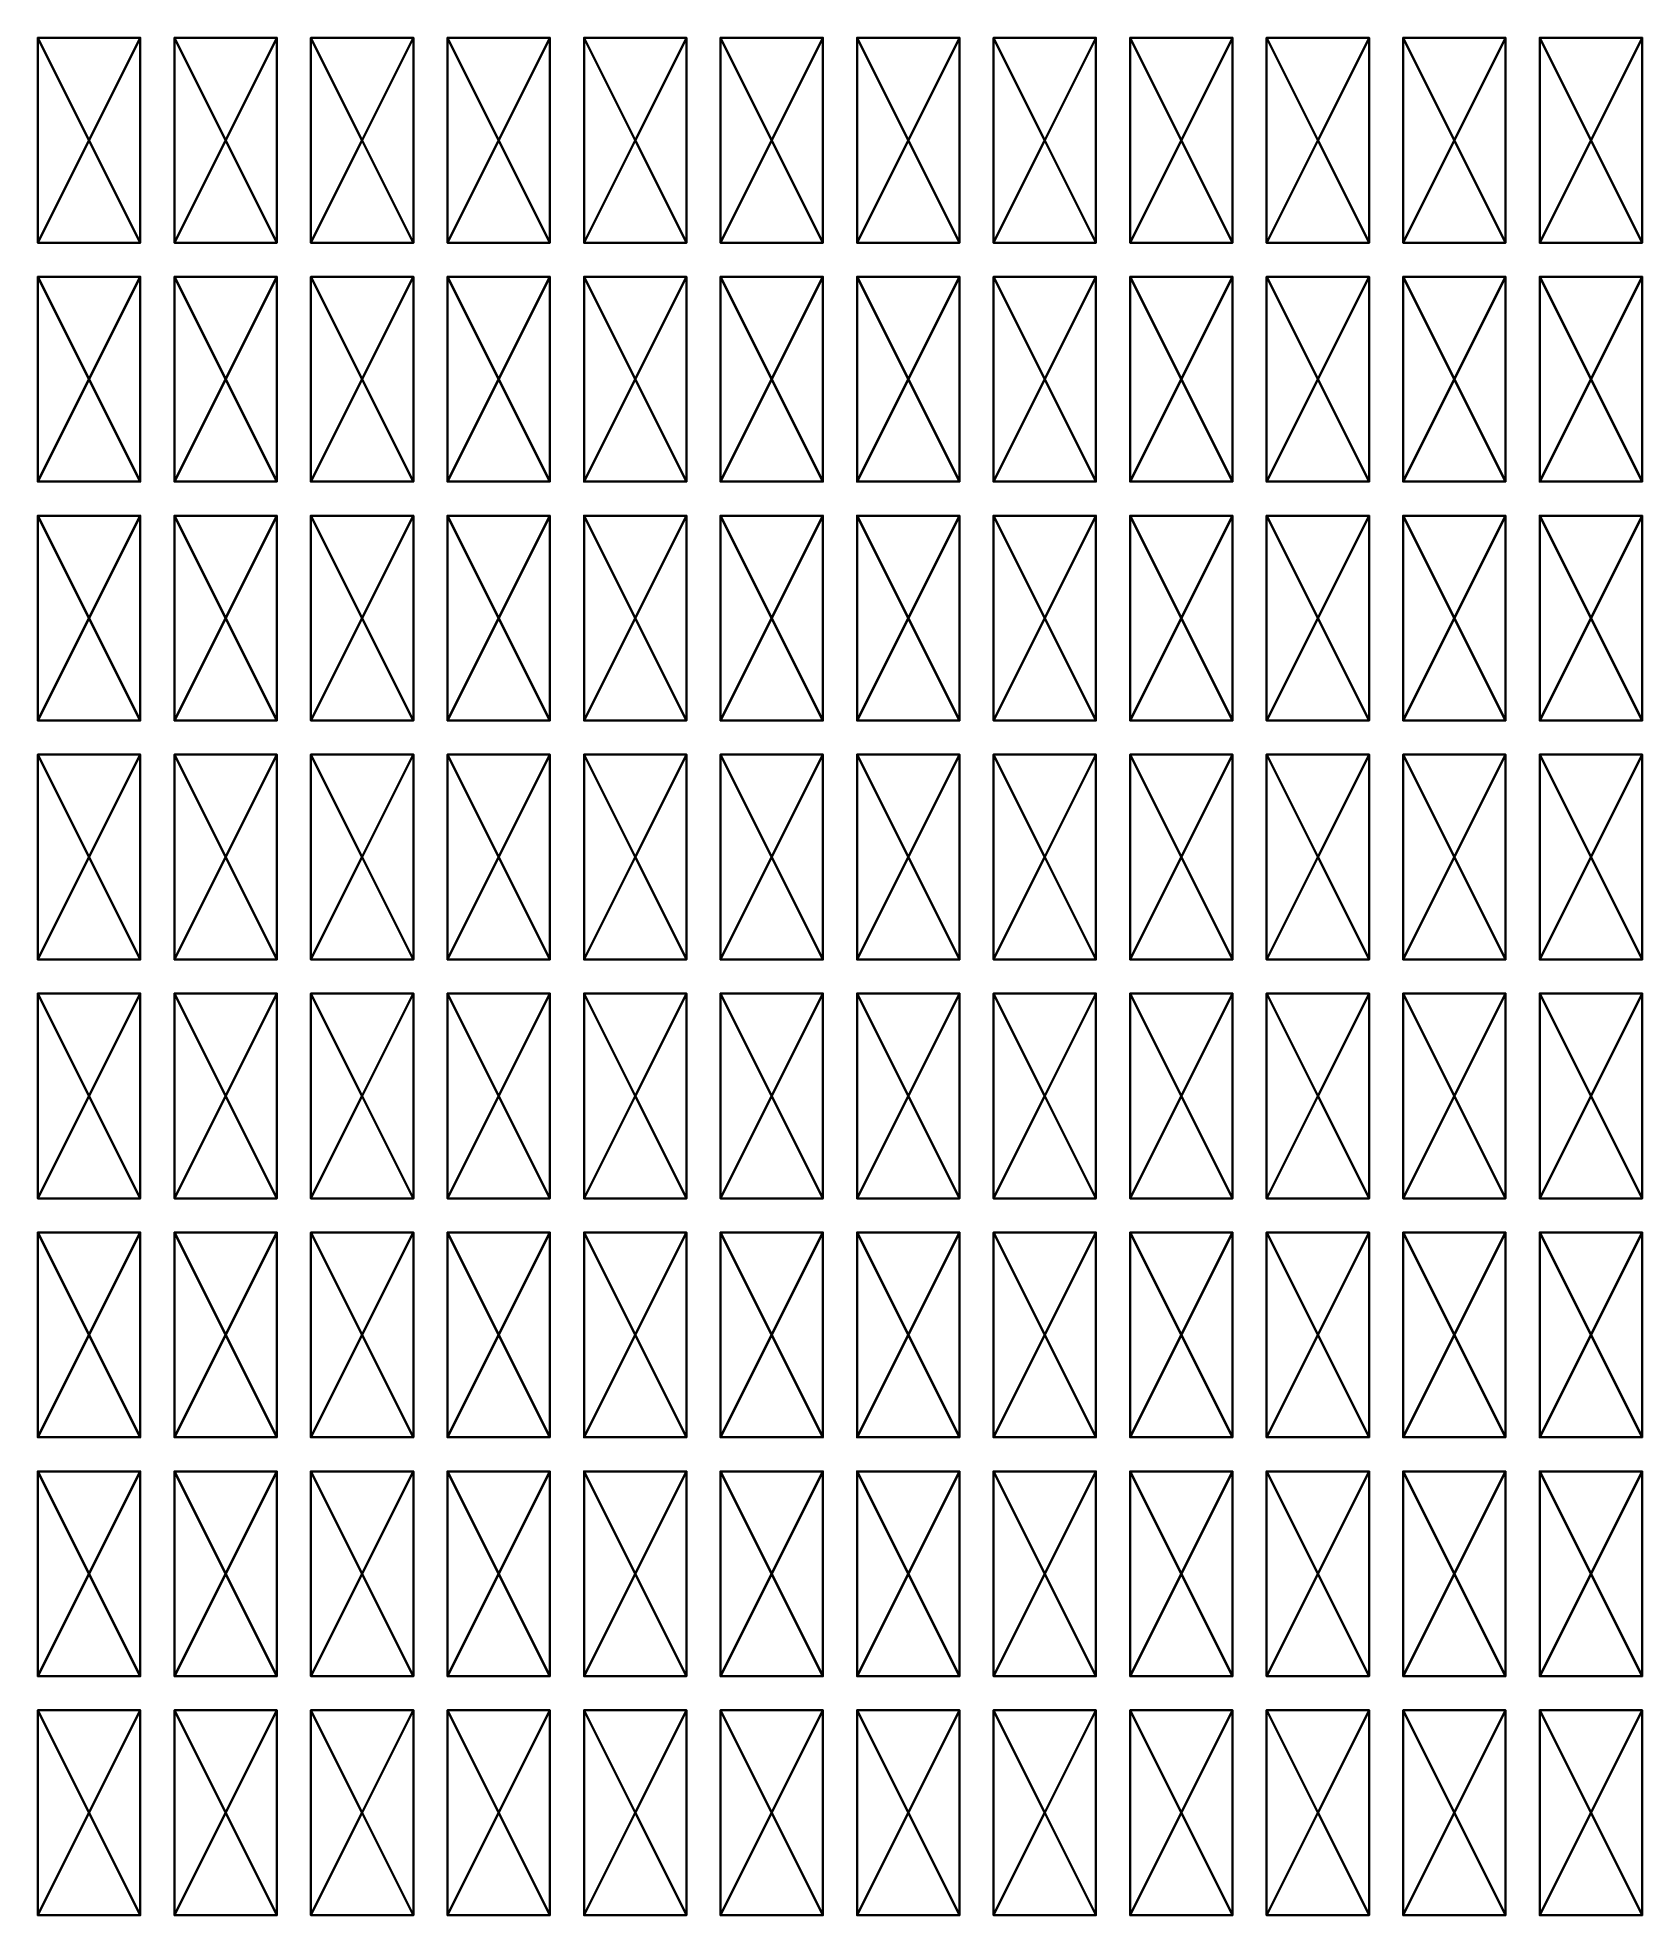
# Model space of a CAD drawing. Extents: x 180 to 415, y -346 to -71.
import ezdxf

# ---------------------------------------------------------------- set-up
doc = ezdxf.new("R2010")
doc.units = 0
doc.header["$MEASUREMENT"] = 0
doc.layers.add('BLACK', color=7, linetype='CONTINUOUS')

msp = doc.modelspace()

# ---------------------------------------------------------------- linework, layer by layer
at = {"layer": 'Black'}
for p, q in [((179.95, -100.989), (179.95, -70.989)), ((179.955, -100.967), (194.955, -70.967)), ((179.955, -71.011), (194.955, -101.011)), ((180, -70.939), (195, -70.939)), ((180, -71.039), (195, -71.039)), ((180.045, -70.967), (195.045, -100.967)), ((180.045, -101.011), (195.045, -71.011)), ((180.05, -100.989), (180.05, -70.989)), ((194.95, -100.989), (194.95, -70.989)), ((195.05, -100.989), (195.05, -70.989)), ((199.95, -100.989), (199.95, -70.989)), ((199.955, -100.967), (214.955, -70.967)), ((199.955, -71.011), (214.955, -101.011)), ((200, -70.939), (215, -70.939)), ((200, -71.039), (215, -71.039)), ((200.045, -70.967), (215.045, -100.967)), ((200.045, -101.011), (215.045, -71.011)), ((200.05, -100.989), (200.05, -70.989)), ((214.95, -100.989), (214.95, -70.989)), ((215.05, -100.989), (215.05, -70.989)), ((219.95, -100.989), (219.95, -70.989)), ((219.955, -100.967), (234.955, -70.967)), ((219.955, -71.011), (234.955, -101.011)), ((220, -70.939), (235, -70.939)), ((220, -71.039), (235, -71.039)), ((220.045, -70.967), (235.045, -100.967)), ((220.045, -101.011), (235.045, -71.011)), ((220.05, -100.989), (220.05, -70.989)), ((234.95, -100.989), (234.95, -70.989)), ((235.05, -100.989), (235.05, -70.989)), ((239.95, -100.989), (239.95, -70.989)), ((239.955, -100.967), (254.955, -70.967)), ((239.955, -71.011), (254.955, -101.011)), ((240, -70.939), (255, -70.939)), ((240, -71.039), (255, -71.039)), ((240.045, -70.967), (255.045, -100.967)), ((240.045, -101.011), (255.045, -71.011)), ((240.05, -100.989), (240.05, -70.989)), ((254.95, -100.989), (254.95, -70.989)), ((255.05, -100.989), (255.05, -70.989)), ((259.95, -100.989), (259.95, -70.989)), ((259.955, -100.967), (274.955, -70.967)), ((259.955, -71.011), (274.955, -101.011)), ((260, -70.939), (275, -70.939)), ((260, -71.039), (275, -71.039)), ((260.045, -70.967), (275.045, -100.967)), ((260.045, -101.011), (275.045, -71.011)), ((260.05, -100.989), (260.05, -70.989)), ((274.95, -100.989), (274.95, -70.989)), ((275.05, -100.989), (275.05, -70.989)), ((279.95, -100.989), (279.95, -70.989)), ((279.955, -100.967), (294.955, -70.967)), ((279.955, -71.011), (294.955, -101.011)), ((280, -70.939), (295, -70.939)), ((280, -71.039), (295, -71.039)), ((280.045, -70.967), (295.045, -100.967)), ((280.045, -101.011), (295.045, -71.011)), ((280.05, -100.989), (280.05, -70.989)), ((294.95, -100.989), (294.95, -70.989)), ((295.05, -100.989), (295.05, -70.989)), ((299.95, -100.989), (299.95, -70.989)), ((299.955, -100.967), (314.955, -70.967)), ((299.955, -71.011), (314.955, -101.011)), ((300, -70.939), (315, -70.939)), ((300, -71.039), (315, -71.039)), ((300.045, -70.967), (315.045, -100.967)), ((300.045, -101.011), (315.045, -71.011)), ((300.05, -100.989), (300.05, -70.989)), ((314.95, -100.989), (314.95, -70.989)), ((315.05, -100.989), (315.05, -70.989)), ((319.95, -100.989), (319.95, -70.989)), ((319.955, -100.967), (334.955, -70.967)), ((319.955, -71.011), (334.955, -101.011)), ((320, -70.939), (335, -70.939)), ((320, -71.039), (335, -71.039)), ((320.045, -70.967), (335.045, -100.967)), ((320.045, -101.011), (335.045, -71.011)), ((320.05, -100.989), (320.05, -70.989)), ((334.95, -100.989), (334.95, -70.989)), ((335.05, -100.989), (335.05, -70.989)), ((339.95, -100.989), (339.95, -70.989)), ((339.955, -100.967), (354.955, -70.967)), ((339.955, -71.011), (354.955, -101.011)), ((340, -70.939), (355, -70.939)), ((340, -71.039), (355, -71.039)), ((340.045, -70.967), (355.045, -100.967)), ((340.045, -101.011), (355.045, -71.011)), ((340.05, -100.989), (340.05, -70.989)), ((354.95, -100.989), (354.95, -70.989)), ((355.05, -100.989), (355.05, -70.989)), ((359.95, -100.989), (359.95, -70.989)), ((359.955, -100.967), (374.955, -70.967)), ((359.955, -71.011), (374.955, -101.011)), ((360, -70.939), (375, -70.939)), ((360, -71.039), (375, -71.039)), ((360.045, -70.967), (375.045, -100.967)), ((360.045, -101.011), (375.045, -71.011)), ((360.05, -100.989), (360.05, -70.989)), ((374.95, -100.989), (374.95, -70.989)), ((375.05, -100.989), (375.05, -70.989)), ((379.95, -100.989), (379.95, -70.989)), ((379.955, -100.967), (394.955, -70.967)), ((379.955, -71.011), (394.955, -101.011)), ((380, -70.939), (395, -70.939)), ((380, -71.039), (395, -71.039)), ((380.045, -70.967), (395.045, -100.967)), ((380.045, -101.011), (395.045, -71.011)), ((380.05, -100.989), (380.05, -70.989)), ((394.95, -100.989), (394.95, -70.989)), ((395.05, -100.989), (395.05, -70.989)), ((399.95, -100.989), (399.95, -70.989)), ((399.955, -100.967), (414.955, -70.967)), ((399.955, -71.011), (414.955, -101.011)), ((400, -70.939), (415, -70.939)), ((400, -71.039), (415, -71.039)), ((400.045, -70.967), (415.045, -100.967)), ((400.045, -101.011), (415.045, -71.011)), ((400.05, -100.989), (400.05, -70.989)), ((414.95, -100.989), (414.95, -70.989)), ((415.05, -100.989), (415.05, -70.989)), ((180, -100.939), (195, -100.939)), ((180, -101.039), (195, -101.039)), ((200, -100.939), (215, -100.939)), ((200, -101.039), (215, -101.039)), ((220, -100.939), (235, -100.939)), ((220, -101.039), (235, -101.039)), ((240, -100.939), (255, -100.939)), ((240, -101.039), (255, -101.039)), ((260, -100.939), (275, -100.939)), ((260, -101.039), (275, -101.039)), ((280, -100.939), (295, -100.939)), ((280, -101.039), (295, -101.039)), ((300, -100.939), (315, -100.939)), ((300, -101.039), (315, -101.039)), ((320, -100.939), (335, -100.939)), ((320, -101.039), (335, -101.039)), ((340, -100.939), (355, -100.939)), ((340, -101.039), (355, -101.039)), ((360, -100.939), (375, -100.939)), ((360, -101.039), (375, -101.039)), ((380, -100.939), (395, -100.939)), ((380, -101.039), (395, -101.039)), ((400, -100.939), (415, -100.939)), ((400, -101.039), (415, -101.039)), ((179.95, -135.989), (179.95, -105.989)), ((179.955, -135.967), (194.955, -105.967)), ((179.955, -106.011), (194.955, -136.011)), ((180, -105.939), (195, -105.939)), ((180, -106.039), (195, -106.039)), ((180.045, -105.967), (195.045, -135.967)), ((180.045, -136.011), (195.045, -106.011)), ((180.05, -135.989), (180.05, -105.989)), ((194.95, -135.989), (194.95, -105.989)), ((195.05, -135.989), (195.05, -105.989)), ((199.95, -135.989), (199.95, -105.989)), ((199.955, -135.967), (214.955, -105.967)), ((199.955, -106.011), (214.955, -136.011)), ((200, -105.939), (215, -105.939)), ((200, -106.039), (215, -106.039)), ((200.045, -105.967), (215.045, -135.967)), ((200.045, -136.011), (215.045, -106.011)), ((200.05, -135.989), (200.05, -105.989)), ((214.95, -135.989), (214.95, -105.989)), ((215.05, -135.989), (215.05, -105.989)), ((219.95, -135.989), (219.95, -105.989)), ((219.955, -135.967), (234.955, -105.967)), ((219.955, -106.011), (234.955, -136.011)), ((220, -105.939), (235, -105.939)), ((220, -106.039), (235, -106.039)), ((220.045, -105.967), (235.045, -135.967)), ((220.045, -136.011), (235.045, -106.011)), ((220.05, -135.989), (220.05, -105.989)), ((234.95, -135.989), (234.95, -105.989)), ((235.05, -135.989), (235.05, -105.989)), ((239.95, -135.989), (239.95, -105.989)), ((239.955, -135.967), (254.955, -105.967)), ((239.955, -106.011), (254.955, -136.011)), ((240, -105.939), (255, -105.939)), ((240, -106.039), (255, -106.039)), ((240.045, -105.967), (255.045, -135.967)), ((240.045, -136.011), (255.045, -106.011)), ((240.05, -135.989), (240.05, -105.989)), ((254.95, -135.989), (254.95, -105.989)), ((255.05, -135.989), (255.05, -105.989)), ((259.95, -135.989), (259.95, -105.989)), ((259.955, -135.967), (274.955, -105.967)), ((259.955, -106.011), (274.955, -136.011)), ((260, -105.939), (275, -105.939)), ((260, -106.039), (275, -106.039)), ((260.045, -105.967), (275.045, -135.967)), ((260.045, -136.011), (275.045, -106.011)), ((260.05, -135.989), (260.05, -105.989)), ((274.95, -135.989), (274.95, -105.989)), ((275.05, -135.989), (275.05, -105.989)), ((279.95, -135.989), (279.95, -105.989)), ((279.955, -135.967), (294.955, -105.967)), ((279.955, -106.011), (294.955, -136.011)), ((280, -105.939), (295, -105.939)), ((280, -106.039), (295, -106.039)), ((280.045, -105.967), (295.045, -135.967)), ((280.045, -136.011), (295.045, -106.011)), ((280.05, -135.989), (280.05, -105.989)), ((294.95, -135.989), (294.95, -105.989)), ((295.05, -135.989), (295.05, -105.989)), ((299.95, -135.989), (299.95, -105.989)), ((299.955, -135.967), (314.955, -105.967)), ((299.955, -106.011), (314.955, -136.011)), ((300, -105.939), (315, -105.939)), ((300, -106.039), (315, -106.039)), ((300.045, -105.967), (315.045, -135.967)), ((300.045, -136.011), (315.045, -106.011)), ((300.05, -135.989), (300.05, -105.989)), ((314.95, -135.989), (314.95, -105.989)), ((315.05, -135.989), (315.05, -105.989)), ((319.95, -135.989), (319.95, -105.989)), ((319.955, -135.967), (334.955, -105.967)), ((319.955, -106.011), (334.955, -136.011)), ((320, -105.939), (335, -105.939)), ((320, -106.039), (335, -106.039)), ((320.045, -105.967), (335.045, -135.967)), ((320.045, -136.011), (335.045, -106.011)), ((320.05, -135.989), (320.05, -105.989)), ((334.95, -135.989), (334.95, -105.989)), ((335.05, -135.989), (335.05, -105.989)), ((339.95, -135.989), (339.95, -105.989)), ((339.955, -135.967), (354.955, -105.967)), ((339.955, -106.011), (354.955, -136.011)), ((340, -105.939), (355, -105.939)), ((340, -106.039), (355, -106.039)), ((340.045, -105.967), (355.045, -135.967)), ((340.045, -136.011), (355.045, -106.011)), ((340.05, -135.989), (340.05, -105.989)), ((354.95, -135.989), (354.95, -105.989)), ((355.05, -135.989), (355.05, -105.989)), ((359.95, -135.989), (359.95, -105.989)), ((359.955, -135.967), (374.955, -105.967)), ((359.955, -106.011), (374.955, -136.011)), ((360, -105.939), (375, -105.939)), ((360, -106.039), (375, -106.039)), ((360.045, -105.967), (375.045, -135.967)), ((360.045, -136.011), (375.045, -106.011)), ((360.05, -135.989), (360.05, -105.989)), ((374.95, -135.989), (374.95, -105.989)), ((375.05, -135.989), (375.05, -105.989)), ((379.95, -135.989), (379.95, -105.989)), ((379.955, -135.967), (394.955, -105.967)), ((379.955, -106.011), (394.955, -136.011)), ((380, -105.939), (395, -105.939)), ((380, -106.039), (395, -106.039)), ((380.045, -105.967), (395.045, -135.967)), ((380.045, -136.011), (395.045, -106.011)), ((380.05, -135.989), (380.05, -105.989)), ((394.95, -135.989), (394.95, -105.989)), ((395.05, -135.989), (395.05, -105.989)), ((399.95, -135.989), (399.95, -105.989)), ((399.955, -135.967), (414.955, -105.967)), ((399.955, -106.011), (414.955, -136.011)), ((400, -105.939), (415, -105.939)), ((400, -106.039), (415, -106.039)), ((400.045, -105.967), (415.045, -135.967)), ((400.045, -136.011), (415.045, -106.011)), ((400.05, -135.989), (400.05, -105.989)), ((414.95, -135.989), (414.95, -105.989)), ((415.05, -135.989), (415.05, -105.989)), ((180, -135.939), (195, -135.939)), ((180, -136.039), (195, -136.039)), ((200, -135.939), (215, -135.939)), ((200, -136.039), (215, -136.039)), ((220, -135.939), (235, -135.939)), ((220, -136.039), (235, -136.039)), ((240, -135.939), (255, -135.939)), ((240, -136.039), (255, -136.039)), ((260, -135.939), (275, -135.939)), ((260, -136.039), (275, -136.039)), ((280, -135.939), (295, -135.939)), ((280, -136.039), (295, -136.039)), ((300, -135.939), (315, -135.939)), ((300, -136.039), (315, -136.039)), ((320, -135.939), (335, -135.939)), ((320, -136.039), (335, -136.039)), ((340, -135.939), (355, -135.939)), ((340, -136.039), (355, -136.039)), ((360, -135.939), (375, -135.939)), ((360, -136.039), (375, -136.039)), ((380, -135.939), (395, -135.939)), ((380, -136.039), (395, -136.039)), ((400, -135.939), (415, -135.939)), ((400, -136.039), (415, -136.039)), ((179.95, -170.989), (179.95, -140.989)), ((179.955, -170.967), (194.955, -140.967)), ((179.955, -141.011), (194.955, -171.011)), ((180, -140.939), (195, -140.939)), ((180, -141.039), (195, -141.039)), ((180.045, -140.967), (195.045, -170.967)), ((180.045, -171.011), (195.045, -141.011)), ((180.05, -170.989), (180.05, -140.989)), ((194.95, -170.989), (194.95, -140.989)), ((195.05, -170.989), (195.05, -140.989)), ((199.95, -170.989), (199.95, -140.989)), ((199.955, -170.967), (214.955, -140.967)), ((199.955, -141.011), (214.955, -171.011)), ((200, -140.939), (215, -140.939)), ((200, -141.039), (215, -141.039)), ((200.045, -140.967), (215.045, -170.967)), ((200.045, -171.011), (215.045, -141.011)), ((200.05, -170.989), (200.05, -140.989)), ((214.95, -170.989), (214.95, -140.989)), ((215.05, -170.989), (215.05, -140.989)), ((219.95, -170.989), (219.95, -140.989)), ((219.955, -170.967), (234.955, -140.967)), ((219.955, -141.011), (234.955, -171.011)), ((220, -140.939), (235, -140.939)), ((220, -141.039), (235, -141.039)), ((220.045, -140.967), (235.045, -170.967)), ((220.045, -171.011), (235.045, -141.011)), ((220.05, -170.989), (220.05, -140.989)), ((234.95, -170.989), (234.95, -140.989)), ((235.05, -170.989), (235.05, -140.989)), ((239.95, -170.989), (239.95, -140.989)), ((239.955, -170.967), (254.955, -140.967)), ((239.955, -141.011), (254.955, -171.011)), ((240, -140.939), (255, -140.939)), ((240, -141.039), (255, -141.039)), ((240.045, -140.967), (255.045, -170.967)), ((240.045, -171.011), (255.045, -141.011)), ((240.05, -170.989), (240.05, -140.989)), ((254.95, -170.989), (254.95, -140.989)), ((255.05, -170.989), (255.05, -140.989)), ((259.95, -170.989), (259.95, -140.989)), ((259.955, -170.967), (274.955, -140.967)), ((259.955, -141.011), (274.955, -171.011)), ((260, -140.939), (275, -140.939)), ((260, -141.039), (275, -141.039)), ((260.045, -140.967), (275.045, -170.967)), ((260.045, -171.011), (275.045, -141.011)), ((260.05, -170.989), (260.05, -140.989)), ((274.95, -170.989), (274.95, -140.989)), ((275.05, -170.989), (275.05, -140.989)), ((279.95, -170.989), (279.95, -140.989)), ((279.955, -170.967), (294.955, -140.967)), ((279.955, -141.011), (294.955, -171.011)), ((280, -140.939), (295, -140.939)), ((280, -141.039), (295, -141.039)), ((280.045, -140.967), (295.045, -170.967)), ((280.045, -171.011), (295.045, -141.011)), ((280.05, -170.989), (280.05, -140.989)), ((294.95, -170.989), (294.95, -140.989)), ((295.05, -170.989), (295.05, -140.989)), ((299.95, -170.989), (299.95, -140.989)), ((299.955, -170.967), (314.955, -140.967)), ((299.955, -141.011), (314.955, -171.011)), ((300, -140.939), (315, -140.939)), ((300, -141.039), (315, -141.039)), ((300.045, -140.967), (315.045, -170.967)), ((300.045, -171.011), (315.045, -141.011)), ((300.05, -170.989), (300.05, -140.989)), ((314.95, -170.989), (314.95, -140.989)), ((315.05, -170.989), (315.05, -140.989)), ((319.95, -170.989), (319.95, -140.989)), ((319.955, -170.967), (334.955, -140.967)), ((319.955, -141.011), (334.955, -171.011)), ((320, -140.939), (335, -140.939)), ((320, -141.039), (335, -141.039)), ((320.045, -140.967), (335.045, -170.967)), ((320.045, -171.011), (335.045, -141.011)), ((320.05, -170.989), (320.05, -140.989)), ((334.95, -170.989), (334.95, -140.989)), ((335.05, -170.989), (335.05, -140.989)), ((339.95, -170.989), (339.95, -140.989)), ((339.955, -170.967), (354.955, -140.967)), ((339.955, -141.011), (354.955, -171.011)), ((340, -140.939), (355, -140.939)), ((340, -141.039), (355, -141.039)), ((340.045, -140.967), (355.045, -170.967)), ((340.045, -171.011), (355.045, -141.011)), ((340.05, -170.989), (340.05, -140.989)), ((354.95, -170.989), (354.95, -140.989)), ((355.05, -170.989), (355.05, -140.989)), ((359.95, -170.989), (359.95, -140.989)), ((359.955, -170.967), (374.955, -140.967)), ((359.955, -141.011), (374.955, -171.011)), ((360, -140.939), (375, -140.939)), ((360, -141.039), (375, -141.039)), ((360.045, -140.967), (375.045, -170.967)), ((360.045, -171.011), (375.045, -141.011)), ((360.05, -170.989), (360.05, -140.989)), ((374.95, -170.989), (374.95, -140.989)), ((375.05, -170.989), (375.05, -140.989)), ((379.95, -170.989), (379.95, -140.989)), ((379.955, -170.967), (394.955, -140.967)), ((379.955, -141.011), (394.955, -171.011)), ((380, -140.939), (395, -140.939)), ((380, -141.039), (395, -141.039)), ((380.045, -140.967), (395.045, -170.967)), ((380.045, -171.011), (395.045, -141.011)), ((380.05, -170.989), (380.05, -140.989)), ((394.95, -170.989), (394.95, -140.989)), ((395.05, -170.989), (395.05, -140.989)), ((399.95, -170.989), (399.95, -140.989)), ((399.955, -170.967), (414.955, -140.967)), ((399.955, -141.011), (414.955, -171.011)), ((400, -140.939), (415, -140.939)), ((400, -141.039), (415, -141.039)), ((400.045, -140.967), (415.045, -170.967)), ((400.045, -171.011), (415.045, -141.011)), ((400.05, -170.989), (400.05, -140.989)), ((414.95, -170.989), (414.95, -140.989)), ((415.05, -170.989), (415.05, -140.989)), ((180, -170.939), (195, -170.939)), ((180, -171.039), (195, -171.039)), ((200, -170.939), (215, -170.939)), ((200, -171.039), (215, -171.039)), ((220, -170.939), (235, -170.939)), ((220, -171.039), (235, -171.039)), ((240, -170.939), (255, -170.939)), ((240, -171.039), (255, -171.039)), ((260, -170.939), (275, -170.939)), ((260, -171.039), (275, -171.039)), ((280, -170.939), (295, -170.939)), ((280, -171.039), (295, -171.039)), ((300, -170.939), (315, -170.939)), ((300, -171.039), (315, -171.039)), ((320, -170.939), (335, -170.939)), ((320, -171.039), (335, -171.039)), ((340, -170.939), (355, -170.939)), ((340, -171.039), (355, -171.039)), ((360, -170.939), (375, -170.939)), ((360, -171.039), (375, -171.039)), ((380, -170.939), (395, -170.939)), ((380, -171.039), (395, -171.039)), ((400, -170.939), (415, -170.939)), ((400, -171.039), (415, -171.039)), ((179.95, -205.989), (179.95, -175.989)), ((179.955, -205.967), (194.955, -175.967)), ((179.955, -176.011), (194.955, -206.011)), ((180, -175.939), (195, -175.939)), ((180, -176.039), (195, -176.039)), ((180.045, -175.967), (195.045, -205.967)), ((180.045, -206.011), (195.045, -176.011)), ((180.05, -205.989), (180.05, -175.989)), ((194.95, -205.989), (194.95, -175.989)), ((195.05, -205.989), (195.05, -175.989)), ((199.95, -205.989), (199.95, -175.989)), ((199.955, -205.967), (214.955, -175.967)), ((199.955, -176.011), (214.955, -206.011)), ((200, -175.939), (215, -175.939)), ((200, -176.039), (215, -176.039)), ((200.045, -175.967), (215.045, -205.967)), ((200.045, -206.011), (215.045, -176.011)), ((200.05, -205.989), (200.05, -175.989)), ((214.95, -205.989), (214.95, -175.989)), ((215.05, -205.989), (215.05, -175.989)), ((219.95, -205.989), (219.95, -175.989)), ((219.955, -205.967), (234.955, -175.967)), ((219.955, -176.011), (234.955, -206.011)), ((220, -175.939), (235, -175.939)), ((220, -176.039), (235, -176.039)), ((220.045, -175.967), (235.045, -205.967)), ((220.045, -206.011), (235.045, -176.011)), ((220.05, -205.989), (220.05, -175.989)), ((234.95, -205.989), (234.95, -175.989)), ((235.05, -205.989), (235.05, -175.989)), ((239.95, -205.989), (239.95, -175.989)), ((239.955, -205.967), (254.955, -175.967)), ((239.955, -176.011), (254.955, -206.011)), ((240, -175.939), (255, -175.939)), ((240, -176.039), (255, -176.039)), ((240.045, -175.967), (255.045, -205.967)), ((240.045, -206.011), (255.045, -176.011)), ((240.05, -205.989), (240.05, -175.989)), ((254.95, -205.989), (254.95, -175.989)), ((255.05, -205.989), (255.05, -175.989)), ((259.95, -205.989), (259.95, -175.989)), ((259.955, -205.967), (274.955, -175.967)), ((259.955, -176.011), (274.955, -206.011)), ((260, -175.939), (275, -175.939)), ((260, -176.039), (275, -176.039)), ((260.045, -175.967), (275.045, -205.967)), ((260.045, -206.011), (275.045, -176.011)), ((260.05, -205.989), (260.05, -175.989)), ((274.95, -205.989), (274.95, -175.989)), ((275.05, -205.989), (275.05, -175.989)), ((279.95, -205.989), (279.95, -175.989)), ((279.955, -205.967), (294.955, -175.967)), ((279.955, -176.011), (294.955, -206.011)), ((280, -175.939), (295, -175.939)), ((280, -176.039), (295, -176.039)), ((280.045, -175.967), (295.045, -205.967)), ((280.045, -206.011), (295.045, -176.011)), ((280.05, -205.989), (280.05, -175.989)), ((294.95, -205.989), (294.95, -175.989)), ((295.05, -205.989), (295.05, -175.989)), ((299.95, -205.989), (299.95, -175.989)), ((299.955, -205.967), (314.955, -175.967)), ((299.955, -176.011), (314.955, -206.011)), ((300, -175.939), (315, -175.939)), ((300, -176.039), (315, -176.039)), ((300.045, -175.967), (315.045, -205.967)), ((300.045, -206.011), (315.045, -176.011)), ((300.05, -205.989), (300.05, -175.989)), ((314.95, -205.989), (314.95, -175.989)), ((315.05, -205.989), (315.05, -175.989)), ((319.95, -205.989), (319.95, -175.989)), ((319.955, -205.967), (334.955, -175.967)), ((319.955, -176.011), (334.955, -206.011)), ((320, -175.939), (335, -175.939)), ((320, -176.039), (335, -176.039)), ((320.045, -175.967), (335.045, -205.967)), ((320.045, -206.011), (335.045, -176.011)), ((320.05, -205.989), (320.05, -175.989)), ((334.95, -205.989), (334.95, -175.989)), ((335.05, -205.989), (335.05, -175.989)), ((339.95, -205.989), (339.95, -175.989)), ((339.955, -205.967), (354.955, -175.967)), ((339.955, -176.011), (354.955, -206.011)), ((340, -175.939), (355, -175.939)), ((340, -176.039), (355, -176.039)), ((340.045, -175.967), (355.045, -205.967)), ((340.045, -206.011), (355.045, -176.011)), ((340.05, -205.989), (340.05, -175.989)), ((354.95, -205.989), (354.95, -175.989)), ((355.05, -205.989), (355.05, -175.989)), ((359.95, -205.989), (359.95, -175.989)), ((359.955, -205.967), (374.955, -175.967)), ((359.955, -176.011), (374.955, -206.011)), ((360, -175.939), (375, -175.939)), ((360, -176.039), (375, -176.039)), ((360.045, -175.967), (375.045, -205.967)), ((360.045, -206.011), (375.045, -176.011)), ((360.05, -205.989), (360.05, -175.989)), ((374.95, -205.989), (374.95, -175.989)), ((375.05, -205.989), (375.05, -175.989)), ((379.95, -205.989), (379.95, -175.989)), ((379.955, -205.967), (394.955, -175.967)), ((379.955, -176.011), (394.955, -206.011)), ((380, -175.939), (395, -175.939)), ((380, -176.039), (395, -176.039)), ((380.045, -175.967), (395.045, -205.967)), ((380.045, -206.011), (395.045, -176.011)), ((380.05, -205.989), (380.05, -175.989)), ((394.95, -205.989), (394.95, -175.989)), ((395.05, -205.989), (395.05, -175.989)), ((399.95, -205.989), (399.95, -175.989)), ((399.955, -205.967), (414.955, -175.967)), ((399.955, -176.011), (414.955, -206.011)), ((400, -175.939), (415, -175.939)), ((400, -176.039), (415, -176.039)), ((400.045, -175.967), (415.045, -205.967)), ((400.045, -206.011), (415.045, -176.011)), ((400.05, -205.989), (400.05, -175.989)), ((414.95, -205.989), (414.95, -175.989)), ((415.05, -205.989), (415.05, -175.989)), ((180, -205.939), (195, -205.939)), ((180, -206.039), (195, -206.039)), ((200, -205.939), (215, -205.939)), ((200, -206.039), (215, -206.039)), ((220, -205.939), (235, -205.939)), ((220, -206.039), (235, -206.039)), ((240, -205.939), (255, -205.939)), ((240, -206.039), (255, -206.039)), ((260, -205.939), (275, -205.939)), ((260, -206.039), (275, -206.039)), ((280, -205.939), (295, -205.939)), ((280, -206.039), (295, -206.039)), ((300, -205.939), (315, -205.939)), ((300, -206.039), (315, -206.039)), ((320, -205.939), (335, -205.939)), ((320, -206.039), (335, -206.039)), ((340, -205.939), (355, -205.939)), ((340, -206.039), (355, -206.039)), ((360, -205.939), (375, -205.939)), ((360, -206.039), (375, -206.039)), ((380, -205.939), (395, -205.939)), ((380, -206.039), (395, -206.039)), ((400, -205.939), (415, -205.939)), ((400, -206.039), (415, -206.039)), ((179.95, -240.989), (179.95, -210.989)), ((179.955, -240.967), (194.955, -210.967)), ((179.955, -211.011), (194.955, -241.011)), ((180, -210.939), (195, -210.939)), ((180, -211.039), (195, -211.039)), ((180.045, -210.967), (195.045, -240.967)), ((180.045, -241.011), (195.045, -211.011)), ((180.05, -240.989), (180.05, -210.989)), ((194.95, -240.989), (194.95, -210.989)), ((195.05, -240.989), (195.05, -210.989)), ((199.95, -240.989), (199.95, -210.989)), ((199.955, -240.967), (214.955, -210.967)), ((199.955, -211.011), (214.955, -241.011)), ((200, -210.939), (215, -210.939)), ((200, -211.039), (215, -211.039)), ((200.045, -210.967), (215.045, -240.967)), ((200.045, -241.011), (215.045, -211.011)), ((200.05, -240.989), (200.05, -210.989)), ((214.95, -240.989), (214.95, -210.989)), ((215.05, -240.989), (215.05, -210.989)), ((219.95, -240.989), (219.95, -210.989)), ((219.955, -240.967), (234.955, -210.967)), ((219.955, -211.011), (234.955, -241.011)), ((220, -210.939), (235, -210.939)), ((220, -211.039), (235, -211.039)), ((220.045, -210.967), (235.045, -240.967)), ((220.045, -241.011), (235.045, -211.011)), ((220.05, -240.989), (220.05, -210.989)), ((234.95, -240.989), (234.95, -210.989)), ((235.05, -240.989), (235.05, -210.989)), ((239.95, -240.989), (239.95, -210.989)), ((239.955, -240.967), (254.955, -210.967)), ((239.955, -211.011), (254.955, -241.011)), ((240, -210.939), (255, -210.939)), ((240, -211.039), (255, -211.039)), ((240.045, -210.967), (255.045, -240.967)), ((240.045, -241.011), (255.045, -211.011)), ((240.05, -240.989), (240.05, -210.989)), ((254.95, -240.989), (254.95, -210.989)), ((255.05, -240.989), (255.05, -210.989)), ((259.95, -240.989), (259.95, -210.989)), ((259.955, -240.967), (274.955, -210.967)), ((259.955, -211.011), (274.955, -241.011)), ((260, -210.939), (275, -210.939)), ((260, -211.039), (275, -211.039)), ((260.045, -210.967), (275.045, -240.967)), ((260.045, -241.011), (275.045, -211.011)), ((260.05, -240.989), (260.05, -210.989)), ((274.95, -240.989), (274.95, -210.989)), ((275.05, -240.989), (275.05, -210.989)), ((279.95, -240.989), (279.95, -210.989)), ((279.955, -240.967), (294.955, -210.967)), ((279.955, -211.011), (294.955, -241.011)), ((280, -210.939), (295, -210.939)), ((280, -211.039), (295, -211.039)), ((280.045, -210.967), (295.045, -240.967)), ((280.045, -241.011), (295.045, -211.011)), ((280.05, -240.989), (280.05, -210.989)), ((294.95, -240.989), (294.95, -210.989)), ((295.05, -240.989), (295.05, -210.989)), ((299.95, -240.989), (299.95, -210.989)), ((299.955, -240.967), (314.955, -210.967)), ((299.955, -211.011), (314.955, -241.011)), ((300, -210.939), (315, -210.939)), ((300, -211.039), (315, -211.039)), ((300.045, -210.967), (315.045, -240.967)), ((300.045, -241.011), (315.045, -211.011)), ((300.05, -240.989), (300.05, -210.989)), ((314.95, -240.989), (314.95, -210.989)), ((315.05, -240.989), (315.05, -210.989)), ((319.95, -240.989), (319.95, -210.989)), ((319.955, -240.967), (334.955, -210.967)), ((319.955, -211.011), (334.955, -241.011)), ((320, -210.939), (335, -210.939)), ((320, -211.039), (335, -211.039)), ((320.045, -210.967), (335.045, -240.967)), ((320.045, -241.011), (335.045, -211.011)), ((320.05, -240.989), (320.05, -210.989)), ((334.95, -240.989), (334.95, -210.989)), ((335.05, -240.989), (335.05, -210.989)), ((339.95, -240.989), (339.95, -210.989)), ((339.955, -240.967), (354.955, -210.967)), ((339.955, -211.011), (354.955, -241.011)), ((340, -210.939), (355, -210.939)), ((340, -211.039), (355, -211.039)), ((340.045, -210.967), (355.045, -240.967)), ((340.045, -241.011), (355.045, -211.011)), ((340.05, -240.989), (340.05, -210.989)), ((354.95, -240.989), (354.95, -210.989)), ((355.05, -240.989), (355.05, -210.989)), ((359.95, -240.989), (359.95, -210.989)), ((359.955, -240.967), (374.955, -210.967)), ((359.955, -211.011), (374.955, -241.011)), ((360, -210.939), (375, -210.939)), ((360, -211.039), (375, -211.039)), ((360.045, -210.967), (375.045, -240.967)), ((360.045, -241.011), (375.045, -211.011)), ((360.05, -240.989), (360.05, -210.989)), ((374.95, -240.989), (374.95, -210.989)), ((375.05, -240.989), (375.05, -210.989)), ((379.95, -240.989), (379.95, -210.989)), ((379.955, -240.967), (394.955, -210.967)), ((379.955, -211.011), (394.955, -241.011)), ((380, -210.939), (395, -210.939)), ((380, -211.039), (395, -211.039)), ((380.045, -210.967), (395.045, -240.967)), ((380.045, -241.011), (395.045, -211.011)), ((380.05, -240.989), (380.05, -210.989)), ((394.95, -240.989), (394.95, -210.989)), ((395.05, -240.989), (395.05, -210.989)), ((399.95, -240.989), (399.95, -210.989)), ((399.955, -240.967), (414.955, -210.967)), ((399.955, -211.011), (414.955, -241.011)), ((400, -210.939), (415, -210.939)), ((400, -211.039), (415, -211.039)), ((400.045, -210.967), (415.045, -240.967)), ((400.045, -241.011), (415.045, -211.011)), ((400.05, -240.989), (400.05, -210.989)), ((414.95, -240.989), (414.95, -210.989)), ((415.05, -240.989), (415.05, -210.989)), ((180, -240.939), (195, -240.939)), ((180, -241.039), (195, -241.039)), ((200, -240.939), (215, -240.939)), ((200, -241.039), (215, -241.039)), ((220, -240.939), (235, -240.939)), ((220, -241.039), (235, -241.039)), ((240, -240.939), (255, -240.939)), ((240, -241.039), (255, -241.039)), ((260, -240.939), (275, -240.939)), ((260, -241.039), (275, -241.039)), ((280, -240.939), (295, -240.939)), ((280, -241.039), (295, -241.039)), ((300, -240.939), (315, -240.939)), ((300, -241.039), (315, -241.039)), ((320, -240.939), (335, -240.939)), ((320, -241.039), (335, -241.039)), ((340, -240.939), (355, -240.939)), ((340, -241.039), (355, -241.039)), ((360, -240.939), (375, -240.939)), ((360, -241.039), (375, -241.039)), ((380, -240.939), (395, -240.939)), ((380, -241.039), (395, -241.039)), ((400, -240.939), (415, -240.939)), ((400, -241.039), (415, -241.039)), ((179.95, -275.989), (179.95, -245.989)), ((179.955, -275.967), (194.955, -245.967)), ((179.955, -246.011), (194.955, -276.011)), ((180, -245.939), (195, -245.939)), ((180, -246.039), (195, -246.039)), ((180.045, -245.967), (195.045, -275.967)), ((180.045, -276.011), (195.045, -246.011)), ((180.05, -275.989), (180.05, -245.989)), ((194.95, -275.989), (194.95, -245.989)), ((195.05, -275.989), (195.05, -245.989)), ((199.95, -275.989), (199.95, -245.989)), ((199.955, -275.967), (214.955, -245.967)), ((199.955, -246.011), (214.955, -276.011)), ((200, -245.939), (215, -245.939)), ((200, -246.039), (215, -246.039)), ((200.045, -245.967), (215.045, -275.967)), ((200.045, -276.011), (215.045, -246.011)), ((200.05, -275.989), (200.05, -245.989)), ((214.95, -275.989), (214.95, -245.989)), ((215.05, -275.989), (215.05, -245.989)), ((219.95, -275.989), (219.95, -245.989)), ((219.955, -275.967), (234.955, -245.967)), ((219.955, -246.011), (234.955, -276.011)), ((220, -245.939), (235, -245.939)), ((220, -246.039), (235, -246.039)), ((220.045, -245.967), (235.045, -275.967)), ((220.045, -276.011), (235.045, -246.011)), ((220.05, -275.989), (220.05, -245.989)), ((234.95, -275.989), (234.95, -245.989)), ((235.05, -275.989), (235.05, -245.989)), ((239.95, -275.989), (239.95, -245.989)), ((239.955, -275.967), (254.955, -245.967)), ((239.955, -246.011), (254.955, -276.011)), ((240, -245.939), (255, -245.939)), ((240, -246.039), (255, -246.039)), ((240.045, -245.967), (255.045, -275.967)), ((240.045, -276.011), (255.045, -246.011)), ((240.05, -275.989), (240.05, -245.989)), ((254.95, -275.989), (254.95, -245.989)), ((255.05, -275.989), (255.05, -245.989)), ((259.95, -275.989), (259.95, -245.989)), ((259.955, -275.967), (274.955, -245.967)), ((259.955, -246.011), (274.955, -276.011)), ((260, -245.939), (275, -245.939)), ((260, -246.039), (275, -246.039)), ((260.045, -245.967), (275.045, -275.967)), ((260.045, -276.011), (275.045, -246.011)), ((260.05, -275.989), (260.05, -245.989)), ((274.95, -275.989), (274.95, -245.989)), ((275.05, -275.989), (275.05, -245.989)), ((279.95, -275.989), (279.95, -245.989)), ((279.955, -275.967), (294.955, -245.967)), ((279.955, -246.011), (294.955, -276.011)), ((280, -245.939), (295, -245.939)), ((280, -246.039), (295, -246.039)), ((280.045, -245.967), (295.045, -275.967)), ((280.045, -276.011), (295.045, -246.011)), ((280.05, -275.989), (280.05, -245.989)), ((294.95, -275.989), (294.95, -245.989)), ((295.05, -275.989), (295.05, -245.989)), ((299.95, -275.989), (299.95, -245.989)), ((299.955, -275.967), (314.955, -245.967)), ((299.955, -246.011), (314.955, -276.011)), ((300, -245.939), (315, -245.939)), ((300, -246.039), (315, -246.039)), ((300.045, -245.967), (315.045, -275.967)), ((300.045, -276.011), (315.045, -246.011)), ((300.05, -275.989), (300.05, -245.989)), ((314.95, -275.989), (314.95, -245.989)), ((315.05, -275.989), (315.05, -245.989)), ((319.95, -275.989), (319.95, -245.989)), ((319.955, -275.967), (334.955, -245.967)), ((319.955, -246.011), (334.955, -276.011)), ((320, -245.939), (335, -245.939)), ((320, -246.039), (335, -246.039)), ((320.045, -245.967), (335.045, -275.967)), ((320.045, -276.011), (335.045, -246.011)), ((320.05, -275.989), (320.05, -245.989)), ((334.95, -275.989), (334.95, -245.989)), ((335.05, -275.989), (335.05, -245.989)), ((339.95, -275.989), (339.95, -245.989)), ((339.955, -275.967), (354.955, -245.967)), ((339.955, -246.011), (354.955, -276.011)), ((340, -245.939), (355, -245.939)), ((340, -246.039), (355, -246.039)), ((340.045, -245.967), (355.045, -275.967)), ((340.045, -276.011), (355.045, -246.011)), ((340.05, -275.989), (340.05, -245.989)), ((354.95, -275.989), (354.95, -245.989)), ((355.05, -275.989), (355.05, -245.989)), ((359.95, -275.989), (359.95, -245.989)), ((359.955, -275.967), (374.955, -245.967)), ((359.955, -246.011), (374.955, -276.011)), ((360, -245.939), (375, -245.939)), ((360, -246.039), (375, -246.039)), ((360.045, -245.967), (375.045, -275.967)), ((360.045, -276.011), (375.045, -246.011)), ((360.05, -275.989), (360.05, -245.989)), ((374.95, -275.989), (374.95, -245.989)), ((375.05, -275.989), (375.05, -245.989)), ((379.95, -275.989), (379.95, -245.989)), ((379.955, -275.967), (394.955, -245.967)), ((379.955, -246.011), (394.955, -276.011)), ((380, -245.939), (395, -245.939)), ((380, -246.039), (395, -246.039)), ((380.045, -245.967), (395.045, -275.967)), ((380.045, -276.011), (395.045, -246.011)), ((380.05, -275.989), (380.05, -245.989)), ((394.95, -275.989), (394.95, -245.989)), ((395.05, -275.989), (395.05, -245.989)), ((399.95, -275.989), (399.95, -245.989)), ((399.955, -275.967), (414.955, -245.967)), ((399.955, -246.011), (414.955, -276.011)), ((400, -245.939), (415, -245.939)), ((400, -246.039), (415, -246.039)), ((400.045, -245.967), (415.045, -275.967)), ((400.045, -276.011), (415.045, -246.011)), ((400.05, -275.989), (400.05, -245.989)), ((414.95, -275.989), (414.95, -245.989)), ((415.05, -275.989), (415.05, -245.989)), ((180, -275.939), (195, -275.939)), ((180, -276.039), (195, -276.039)), ((200, -275.939), (215, -275.939)), ((200, -276.039), (215, -276.039)), ((220, -275.939), (235, -275.939)), ((220, -276.039), (235, -276.039)), ((240, -275.939), (255, -275.939)), ((240, -276.039), (255, -276.039)), ((260, -275.939), (275, -275.939)), ((260, -276.039), (275, -276.039)), ((280, -275.939), (295, -275.939)), ((280, -276.039), (295, -276.039)), ((300, -275.939), (315, -275.939)), ((300, -276.039), (315, -276.039)), ((320, -275.939), (335, -275.939)), ((320, -276.039), (335, -276.039)), ((340, -275.939), (355, -275.939)), ((340, -276.039), (355, -276.039)), ((360, -275.939), (375, -275.939)), ((360, -276.039), (375, -276.039)), ((380, -275.939), (395, -275.939)), ((380, -276.039), (395, -276.039)), ((400, -275.939), (415, -275.939)), ((400, -276.039), (415, -276.039)), ((179.95, -310.989), (179.95, -280.989)), ((179.955, -310.967), (194.955, -280.967)), ((179.955, -310.967), (194.955, -280.967)), ((179.955, -281.011), (194.955, -311.011)), ((179.955, -281.011), (194.955, -311.011)), ((180, -280.939), (195, -280.939)), ((180, -281.039), (195, -281.039)), ((180.045, -280.967), (195.045, -310.967)), ((180.045, -280.967), (195.045, -310.967)), ((180.045, -311.011), (195.045, -281.011)), ((180.045, -311.011), (195.045, -281.011)), ((180.05, -310.989), (180.05, -280.989)), ((194.95, -310.989), (194.95, -280.989)), ((195.05, -310.989), (195.05, -280.989)), ((199.95, -310.989), (199.95, -280.989)), ((199.955, -310.967), (214.955, -280.967)), ((199.955, -281.011), (214.955, -311.011)), ((200, -280.939), (215, -280.939)), ((200, -281.039), (215, -281.039)), ((200.045, -280.967), (215.045, -310.967)), ((200.045, -311.011), (215.045, -281.011)), ((200.05, -310.989), (200.05, -280.989)), ((214.95, -310.989), (214.95, -280.989)), ((215.05, -310.989), (215.05, -280.989)), ((219.95, -310.989), (219.95, -280.989)), ((219.955, -310.967), (234.955, -280.967)), ((219.955, -281.011), (234.955, -311.011)), ((220, -280.939), (235, -280.939)), ((220, -281.039), (235, -281.039)), ((220.045, -280.967), (235.045, -310.967)), ((220.045, -311.011), (235.045, -281.011)), ((220.05, -310.989), (220.05, -280.989)), ((234.95, -310.989), (234.95, -280.989)), ((235.05, -310.989), (235.05, -280.989)), ((239.95, -310.989), (239.95, -280.989)), ((239.955, -310.967), (254.955, -280.967)), ((239.955, -281.011), (254.955, -311.011)), ((240, -280.939), (255, -280.939)), ((240, -281.039), (255, -281.039)), ((240.045, -280.967), (255.045, -310.967)), ((240.045, -311.011), (255.045, -281.011)), ((240.05, -310.989), (240.05, -280.989)), ((254.95, -310.989), (254.95, -280.989)), ((255.05, -310.989), (255.05, -280.989)), ((259.95, -310.989), (259.95, -280.989)), ((259.955, -310.967), (274.955, -280.967)), ((259.955, -281.011), (274.955, -311.011)), ((260, -280.939), (275, -280.939)), ((260, -281.039), (275, -281.039)), ((260.045, -280.967), (275.045, -310.967)), ((260.045, -311.011), (275.045, -281.011)), ((260.05, -310.989), (260.05, -280.989)), ((274.95, -310.989), (274.95, -280.989)), ((275.05, -310.989), (275.05, -280.989)), ((279.95, -310.989), (279.95, -280.989)), ((279.955, -310.967), (294.955, -280.967)), ((279.955, -281.011), (294.955, -311.011)), ((280, -280.939), (295, -280.939)), ((280, -281.039), (295, -281.039)), ((280.045, -280.967), (295.045, -310.967)), ((280.045, -311.011), (295.045, -281.011)), ((280.05, -310.989), (280.05, -280.989)), ((294.95, -310.989), (294.95, -280.989)), ((295.05, -310.989), (295.05, -280.989)), ((299.95, -310.989), (299.95, -280.989)), ((299.955, -310.967), (314.955, -280.967)), ((299.955, -281.011), (314.955, -311.011)), ((300, -280.939), (315, -280.939)), ((300, -281.039), (315, -281.039)), ((300.045, -280.967), (315.045, -310.967)), ((300.045, -311.011), (315.045, -281.011)), ((300.05, -310.989), (300.05, -280.989)), ((314.95, -310.989), (314.95, -280.989)), ((315.05, -310.989), (315.05, -280.989)), ((319.95, -310.989), (319.95, -280.989)), ((319.955, -310.967), (334.955, -280.967)), ((319.955, -281.011), (334.955, -311.011)), ((320, -280.939), (335, -280.939)), ((320, -281.039), (335, -281.039)), ((320.045, -280.967), (335.045, -310.967)), ((320.045, -311.011), (335.045, -281.011)), ((320.05, -310.989), (320.05, -280.989)), ((334.95, -310.989), (334.95, -280.989)), ((335.05, -310.989), (335.05, -280.989)), ((339.95, -310.989), (339.95, -280.989)), ((339.955, -310.967), (354.955, -280.967)), ((339.955, -281.011), (354.955, -311.011)), ((340, -280.939), (355, -280.939)), ((340, -281.039), (355, -281.039)), ((340.045, -280.967), (355.045, -310.967)), ((340.045, -311.011), (355.045, -281.011)), ((340.05, -310.989), (340.05, -280.989)), ((354.95, -310.989), (354.95, -280.989)), ((355.05, -310.989), (355.05, -280.989)), ((359.95, -310.989), (359.95, -280.989)), ((359.955, -310.967), (374.955, -280.967)), ((359.955, -281.011), (374.955, -311.011)), ((360, -280.939), (375, -280.939)), ((360, -281.039), (375, -281.039)), ((360.045, -280.967), (375.045, -310.967)), ((360.045, -311.011), (375.045, -281.011)), ((360.05, -310.989), (360.05, -280.989)), ((374.95, -310.989), (374.95, -280.989)), ((375.05, -310.989), (375.05, -280.989)), ((379.95, -310.989), (379.95, -280.989)), ((379.955, -310.967), (394.955, -280.967)), ((379.955, -281.011), (394.955, -311.011)), ((380, -280.939), (395, -280.939)), ((380, -281.039), (395, -281.039)), ((380.045, -280.967), (395.045, -310.967)), ((380.045, -311.011), (395.045, -281.011)), ((380.05, -310.989), (380.05, -280.989)), ((394.95, -310.989), (394.95, -280.989)), ((395.05, -310.989), (395.05, -280.989)), ((399.95, -310.989), (399.95, -280.989)), ((399.955, -310.967), (414.955, -280.967)), ((399.955, -281.011), (414.955, -311.011)), ((400, -280.939), (415, -280.939)), ((400, -281.039), (415, -281.039)), ((400.045, -280.967), (415.045, -310.967)), ((400.045, -311.011), (415.045, -281.011)), ((400.05, -310.989), (400.05, -280.989)), ((414.95, -310.989), (414.95, -280.989)), ((415.05, -310.989), (415.05, -280.989)), ((180, -310.939), (195, -310.939)), ((180, -311.039), (195, -311.039)), ((200, -310.939), (215, -310.939)), ((200, -311.039), (215, -311.039)), ((220, -310.939), (235, -310.939)), ((220, -311.039), (235, -311.039)), ((240, -310.939), (255, -310.939)), ((240, -311.039), (255, -311.039)), ((260, -310.939), (275, -310.939)), ((260, -311.039), (275, -311.039)), ((280, -310.939), (295, -310.939)), ((280, -311.039), (295, -311.039)), ((300, -310.939), (315, -310.939)), ((300, -311.039), (315, -311.039)), ((320, -310.939), (335, -310.939)), ((320, -311.039), (335, -311.039)), ((340, -310.939), (355, -310.939)), ((340, -311.039), (355, -311.039)), ((360, -310.939), (375, -310.939)), ((360, -311.039), (375, -311.039)), ((380, -310.939), (395, -310.939)), ((380, -311.039), (395, -311.039)), ((400, -310.939), (415, -310.939)), ((400, -311.039), (415, -311.039)), ((179.95, -345.989), (179.95, -315.989)), ((179.955, -345.967), (194.955, -315.967)), ((179.955, -345.967), (194.955, -315.967)), ((179.955, -316.011), (194.955, -346.011)), ((179.955, -316.011), (194.955, -346.011)), ((180, -315.939), (195, -315.939)), ((180, -316.039), (195, -316.039)), ((180.045, -315.967), (195.045, -345.967)), ((180.045, -315.967), (195.045, -345.967)), ((180.045, -346.011), (195.045, -316.011)), ((180.045, -346.011), (195.045, -316.011)), ((180.05, -345.989), (180.05, -315.989)), ((194.95, -345.989), (194.95, -315.989)), ((195.05, -345.989), (195.05, -315.989)), ((199.95, -345.989), (199.95, -315.989)), ((199.955, -345.967), (214.955, -315.967)), ((199.955, -345.967), (214.955, -315.967)), ((199.955, -316.011), (214.955, -346.011)), ((199.955, -316.011), (214.955, -346.011)), ((200, -315.939), (215, -315.939)), ((200, -316.039), (215, -316.039)), ((200.045, -315.967), (215.045, -345.967)), ((200.045, -315.967), (215.045, -345.967)), ((200.045, -346.011), (215.045, -316.011)), ((200.045, -346.011), (215.045, -316.011)), ((200.05, -345.989), (200.05, -315.989)), ((214.95, -345.989), (214.95, -315.989)), ((215.05, -345.989), (215.05, -315.989)), ((219.95, -345.989), (219.95, -315.989)), ((219.955, -345.967), (234.955, -315.967)), ((219.955, -316.011), (234.955, -346.011)), ((220, -315.939), (235, -315.939)), ((220, -316.039), (235, -316.039)), ((220.045, -315.967), (235.045, -345.967)), ((220.045, -346.011), (235.045, -316.011)), ((220.05, -345.989), (220.05, -315.989)), ((234.95, -345.989), (234.95, -315.989)), ((235.05, -345.989), (235.05, -315.989)), ((239.95, -345.989), (239.95, -315.989)), ((239.955, -345.967), (254.955, -315.967)), ((239.955, -316.011), (254.955, -346.011)), ((240, -315.939), (255, -315.939)), ((240, -316.039), (255, -316.039)), ((240.045, -315.967), (255.045, -345.967)), ((240.045, -346.011), (255.045, -316.011)), ((240.05, -345.989), (240.05, -315.989)), ((254.95, -345.989), (254.95, -315.989)), ((255.05, -345.989), (255.05, -315.989)), ((259.95, -345.989), (259.95, -315.989)), ((259.955, -345.967), (274.955, -315.967)), ((259.955, -316.011), (274.955, -346.011)), ((260, -315.939), (275, -315.939)), ((260, -316.039), (275, -316.039)), ((260.045, -315.967), (275.045, -345.967)), ((260.045, -346.011), (275.045, -316.011)), ((260.05, -345.989), (260.05, -315.989)), ((274.95, -345.989), (274.95, -315.989)), ((275.05, -345.989), (275.05, -315.989)), ((279.95, -345.989), (279.95, -315.989)), ((279.955, -345.967), (294.955, -315.967)), ((279.955, -316.011), (294.955, -346.011)), ((280, -315.939), (295, -315.939)), ((280, -316.039), (295, -316.039)), ((280.045, -315.967), (295.045, -345.967)), ((280.045, -346.011), (295.045, -316.011)), ((280.05, -345.989), (280.05, -315.989)), ((294.95, -345.989), (294.95, -315.989)), ((295.05, -345.989), (295.05, -315.989)), ((299.95, -345.989), (299.95, -315.989)), ((299.955, -345.967), (314.955, -315.967)), ((299.955, -316.011), (314.955, -346.011)), ((300, -315.939), (315, -315.939)), ((300, -316.039), (315, -316.039)), ((300.045, -315.967), (315.045, -345.967)), ((300.045, -346.011), (315.045, -316.011)), ((300.05, -345.989), (300.05, -315.989)), ((314.95, -345.989), (314.95, -315.989)), ((315.05, -345.989), (315.05, -315.989)), ((319.95, -345.989), (319.95, -315.989)), ((319.955, -345.967), (334.955, -315.967)), ((319.955, -316.011), (334.955, -346.011)), ((320, -315.939), (335, -315.939)), ((320, -316.039), (335, -316.039)), ((320.045, -315.967), (335.045, -345.967)), ((320.045, -346.011), (335.045, -316.011)), ((320.05, -345.989), (320.05, -315.989)), ((334.95, -345.989), (334.95, -315.989)), ((335.05, -345.989), (335.05, -315.989)), ((339.95, -345.989), (339.95, -315.989)), ((339.955, -345.967), (354.955, -315.967)), ((339.955, -316.011), (354.955, -346.011)), ((340, -315.939), (355, -315.939)), ((340, -316.039), (355, -316.039)), ((340.045, -315.967), (355.045, -345.967)), ((340.045, -346.011), (355.045, -316.011)), ((340.05, -345.989), (340.05, -315.989)), ((354.95, -345.989), (354.95, -315.989)), ((355.05, -345.989), (355.05, -315.989)), ((359.95, -345.989), (359.95, -315.989)), ((359.955, -345.967), (374.955, -315.967)), ((359.955, -316.011), (374.955, -346.011)), ((360, -315.939), (375, -315.939)), ((360, -316.039), (375, -316.039)), ((360.045, -315.967), (375.045, -345.967)), ((360.045, -346.011), (375.045, -316.011)), ((360.05, -345.989), (360.05, -315.989)), ((374.95, -345.989), (374.95, -315.989)), ((375.05, -345.989), (375.05, -315.989)), ((379.95, -345.989), (379.95, -315.989)), ((379.955, -345.967), (394.955, -315.967)), ((379.955, -316.011), (394.955, -346.011)), ((380, -315.939), (395, -315.939)), ((380, -316.039), (395, -316.039)), ((380.045, -315.967), (395.045, -345.967)), ((380.045, -346.011), (395.045, -316.011)), ((380.05, -345.989), (380.05, -315.989)), ((394.95, -345.989), (394.95, -315.989)), ((395.05, -345.989), (395.05, -315.989)), ((399.95, -345.989), (399.95, -315.989)), ((399.955, -345.967), (414.955, -315.967)), ((399.955, -316.011), (414.955, -346.011)), ((400, -315.939), (415, -315.939)), ((400, -316.039), (415, -316.039)), ((400.045, -315.967), (415.045, -345.967)), ((400.045, -346.011), (415.045, -316.011)), ((400.05, -345.989), (400.05, -315.989)), ((414.95, -345.989), (414.95, -315.989)), ((415.05, -345.989), (415.05, -315.989)), ((180, -345.939), (195, -345.939)), ((180, -346.039), (195, -346.039)), ((200, -345.939), (215, -345.939)), ((200, -346.039), (215, -346.039)), ((220, -345.939), (235, -345.939)), ((220, -346.039), (235, -346.039)), ((240, -345.939), (255, -345.939)), ((240, -346.039), (255, -346.039)), ((260, -345.939), (275, -345.939)), ((260, -346.039), (275, -346.039)), ((280, -345.939), (295, -345.939)), ((280, -346.039), (295, -346.039)), ((300, -345.939), (315, -345.939)), ((300, -346.039), (315, -346.039)), ((320, -345.939), (335, -345.939)), ((320, -346.039), (335, -346.039)), ((340, -345.939), (355, -345.939)), ((340, -346.039), (355, -346.039)), ((360, -345.939), (375, -345.939)), ((360, -346.039), (375, -346.039)), ((380, -345.939), (395, -345.939)), ((380, -346.039), (395, -346.039)), ((400, -345.939), (415, -345.939)), ((400, -346.039), (415, -346.039))]:
    msp.add_line(p, q, dxfattribs=at)
for centre, start, end in [((180, -70.989), 26.5651, 206.565), ((180, -70.989), 90, 270), ((180, -70.989), 360, 540), ((195, -70.989), 360, 540), ((195, -70.989), 333.435, 513.435), ((195, -70.989), 270, 450), ((200, -70.989), 26.5651, 206.565), ((200, -70.989), 90, 270), ((200, -70.989), 360, 540), ((215, -70.989), 360, 540), ((215, -70.989), 333.435, 513.435), ((215, -70.989), 270, 450), ((220, -70.989), 26.5651, 206.565), ((220, -70.989), 90, 270), ((220, -70.989), 360, 540), ((235, -70.989), 360, 540), ((235, -70.989), 333.435, 513.435), ((235, -70.989), 270, 450), ((240, -70.989), 26.5651, 206.565), ((240, -70.989), 90, 270), ((240, -70.989), 360, 540), ((255, -70.989), 360, 540), ((255, -70.989), 333.435, 513.435), ((255, -70.989), 270, 450), ((260, -70.989), 26.5651, 206.565), ((260, -70.989), 90, 270), ((260, -70.989), 360, 540), ((275, -70.989), 360, 540), ((275, -70.989), 333.435, 513.435), ((275, -70.989), 270, 450), ((280, -70.989), 26.5651, 206.565), ((280, -70.989), 90, 270), ((280, -70.989), 360, 540), ((295, -70.989), 360, 540), ((295, -70.989), 333.435, 513.435), ((295, -70.989), 270, 450), ((300, -70.989), 26.5651, 206.565), ((300, -70.989), 90, 270), ((300, -70.989), 360, 540), ((315, -70.989), 360, 540), ((315, -70.989), 333.435, 513.435), ((315, -70.989), 270, 450), ((320, -70.989), 26.5651, 206.565), ((320, -70.989), 90, 270), ((320, -70.989), 360, 540), ((335, -70.989), 360, 540), ((335, -70.989), 333.435, 513.435), ((335, -70.989), 270, 450), ((340, -70.989), 26.5651, 206.565), ((340, -70.989), 90, 270), ((340, -70.989), 360, 540), ((355, -70.989), 360, 540), ((355, -70.989), 333.435, 513.435), ((355, -70.989), 270, 450), ((360, -70.989), 26.5651, 206.565), ((360, -70.989), 90, 270), ((360, -70.989), 360, 540), ((375, -70.989), 360, 540), ((375, -70.989), 333.435, 513.435), ((375, -70.989), 270, 450), ((380, -70.989), 26.5651, 206.565), ((380, -70.989), 90, 270), ((380, -70.989), 360, 540), ((395, -70.989), 360, 540), ((395, -70.989), 333.435, 513.435), ((395, -70.989), 270, 450), ((400, -70.989), 26.5651, 206.565), ((400, -70.989), 90, 270), ((400, -70.989), 360, 540), ((415, -70.989), 360, 540), ((415, -70.989), 333.435, 513.435), ((415, -70.989), 270, 450), ((180, -100.989), 90, 270), ((180, -100.989), 153.435, 333.435), ((180, -100.989), 180, 360), ((195, -100.989), 180, 360), ((195, -100.989), 206.565, 386.565), ((195, -100.989), 270, 450), ((200, -100.989), 90, 270), ((200, -100.989), 153.435, 333.435), ((200, -100.989), 180, 360), ((215, -100.989), 180, 360), ((215, -100.989), 206.565, 386.565), ((215, -100.989), 270, 450), ((220, -100.989), 90, 270), ((220, -100.989), 153.435, 333.435), ((220, -100.989), 180, 360), ((235, -100.989), 180, 360), ((235, -100.989), 206.565, 386.565), ((235, -100.989), 270, 450), ((240, -100.989), 90, 270), ((240, -100.989), 153.435, 333.435), ((240, -100.989), 180, 360), ((255, -100.989), 180, 360), ((255, -100.989), 206.565, 386.565), ((255, -100.989), 270, 450), ((260, -100.989), 90, 270), ((260, -100.989), 153.435, 333.435), ((260, -100.989), 180, 360), ((275, -100.989), 180, 360), ((275, -100.989), 206.565, 386.565), ((275, -100.989), 270, 450), ((280, -100.989), 90, 270), ((280, -100.989), 153.435, 333.435), ((280, -100.989), 180, 360), ((295, -100.989), 180, 360), ((295, -100.989), 206.565, 386.565), ((295, -100.989), 270, 450), ((300, -100.989), 90, 270), ((300, -100.989), 153.435, 333.435), ((300, -100.989), 180, 360), ((315, -100.989), 180, 360), ((315, -100.989), 206.565, 386.565), ((315, -100.989), 270, 450), ((320, -100.989), 90, 270), ((320, -100.989), 153.435, 333.435), ((320, -100.989), 180, 360), ((335, -100.989), 180, 360), ((335, -100.989), 206.565, 386.565), ((335, -100.989), 270, 450), ((340, -100.989), 90, 270), ((340, -100.989), 153.435, 333.435), ((340, -100.989), 180, 360), ((355, -100.989), 180, 360), ((355, -100.989), 206.565, 386.565), ((355, -100.989), 270, 450), ((360, -100.989), 90, 270), ((360, -100.989), 153.435, 333.435), ((360, -100.989), 180, 360), ((375, -100.989), 180, 360), ((375, -100.989), 206.565, 386.565), ((375, -100.989), 270, 450), ((380, -100.989), 90, 270), ((380, -100.989), 153.435, 333.435), ((380, -100.989), 180, 360), ((395, -100.989), 180, 360), ((395, -100.989), 206.565, 386.565), ((395, -100.989), 270, 450), ((400, -100.989), 90, 270), ((400, -100.989), 153.435, 333.435), ((400, -100.989), 180, 360), ((415, -100.989), 180, 360), ((415, -100.989), 206.565, 386.565), ((415, -100.989), 270, 450), ((180, -105.989), 26.5651, 206.565), ((180, -105.989), 90, 270), ((180, -105.989), 360, 540), ((195, -105.989), 360, 540), ((195, -105.989), 333.435, 513.435), ((195, -105.989), 270, 450), ((200, -105.989), 26.5651, 206.565), ((200, -105.989), 90, 270), ((200, -105.989), 360, 540), ((215, -105.989), 360, 540), ((215, -105.989), 333.435, 513.435), ((215, -105.989), 270, 450), ((220, -105.989), 26.5651, 206.565), ((220, -105.989), 90, 270), ((220, -105.989), 360, 540), ((235, -105.989), 360, 540), ((235, -105.989), 333.435, 513.435), ((235, -105.989), 270, 450), ((240, -105.989), 26.5651, 206.565), ((240, -105.989), 90, 270), ((240, -105.989), 360, 540), ((255, -105.989), 360, 540), ((255, -105.989), 333.435, 513.435), ((255, -105.989), 270, 450), ((260, -105.989), 26.5651, 206.565), ((260, -105.989), 90, 270), ((260, -105.989), 360, 540), ((275, -105.989), 360, 540), ((275, -105.989), 333.435, 513.435), ((275, -105.989), 270, 450), ((280, -105.989), 26.5651, 206.565), ((280, -105.989), 90, 270), ((280, -105.989), 360, 540), ((295, -105.989), 360, 540), ((295, -105.989), 333.435, 513.435), ((295, -105.989), 270, 450), ((300, -105.989), 26.5651, 206.565), ((300, -105.989), 90, 270), ((300, -105.989), 360, 540), ((315, -105.989), 360, 540), ((315, -105.989), 333.435, 513.435), ((315, -105.989), 270, 450), ((320, -105.989), 26.5651, 206.565), ((320, -105.989), 90, 270), ((320, -105.989), 360, 540), ((335, -105.989), 360, 540), ((335, -105.989), 333.435, 513.435), ((335, -105.989), 270, 450), ((340, -105.989), 26.5651, 206.565), ((340, -105.989), 90, 270), ((340, -105.989), 360, 540), ((355, -105.989), 360, 540), ((355, -105.989), 333.435, 513.435), ((355, -105.989), 270, 450), ((360, -105.989), 26.5651, 206.565), ((360, -105.989), 90, 270), ((360, -105.989), 360, 540), ((375, -105.989), 360, 540), ((375, -105.989), 333.435, 513.435), ((375, -105.989), 270, 450), ((380, -105.989), 26.5651, 206.565), ((380, -105.989), 90, 270), ((380, -105.989), 360, 540), ((395, -105.989), 360, 540), ((395, -105.989), 333.435, 513.435), ((395, -105.989), 270, 450), ((400, -105.989), 26.5651, 206.565), ((400, -105.989), 90, 270), ((400, -105.989), 360, 540), ((415, -105.989), 360, 540), ((415, -105.989), 333.435, 513.435), ((415, -105.989), 270, 450), ((180, -135.989), 90, 270), ((180, -135.989), 153.435, 333.435), ((180, -135.989), 180, 360), ((195, -135.989), 180, 360), ((195, -135.989), 206.565, 386.565), ((195, -135.989), 270, 450), ((200, -135.989), 90, 270), ((200, -135.989), 153.435, 333.435), ((200, -135.989), 180, 360), ((215, -135.989), 180, 360), ((215, -135.989), 206.565, 386.565), ((215, -135.989), 270, 450), ((220, -135.989), 90, 270), ((220, -135.989), 153.435, 333.435), ((220, -135.989), 180, 360), ((235, -135.989), 180, 360), ((235, -135.989), 206.565, 386.565), ((235, -135.989), 270, 450), ((240, -135.989), 90, 270), ((240, -135.989), 153.435, 333.435), ((240, -135.989), 180, 360), ((255, -135.989), 180, 360), ((255, -135.989), 206.565, 386.565), ((255, -135.989), 270, 450), ((260, -135.989), 90, 270), ((260, -135.989), 153.435, 333.435), ((260, -135.989), 180, 360), ((275, -135.989), 180, 360), ((275, -135.989), 206.565, 386.565), ((275, -135.989), 270, 450), ((280, -135.989), 90, 270), ((280, -135.989), 153.435, 333.435), ((280, -135.989), 180, 360), ((295, -135.989), 180, 360), ((295, -135.989), 206.565, 386.565), ((295, -135.989), 270, 450), ((300, -135.989), 90, 270), ((300, -135.989), 153.435, 333.435), ((300, -135.989), 180, 360), ((315, -135.989), 180, 360), ((315, -135.989), 206.565, 386.565), ((315, -135.989), 270, 450), ((320, -135.989), 90, 270), ((320, -135.989), 153.435, 333.435), ((320, -135.989), 180, 360), ((335, -135.989), 180, 360), ((335, -135.989), 206.565, 386.565), ((335, -135.989), 270, 450), ((340, -135.989), 90, 270), ((340, -135.989), 153.435, 333.435), ((340, -135.989), 180, 360), ((355, -135.989), 180, 360), ((355, -135.989), 206.565, 386.565), ((355, -135.989), 270, 450), ((360, -135.989), 90, 270), ((360, -135.989), 153.435, 333.435), ((360, -135.989), 180, 360), ((375, -135.989), 180, 360), ((375, -135.989), 206.565, 386.565), ((375, -135.989), 270, 450), ((380, -135.989), 90, 270), ((380, -135.989), 153.435, 333.435), ((380, -135.989), 180, 360), ((395, -135.989), 180, 360), ((395, -135.989), 206.565, 386.565), ((395, -135.989), 270, 450), ((400, -135.989), 90, 270), ((400, -135.989), 153.435, 333.435), ((400, -135.989), 180, 360), ((415, -135.989), 180, 360), ((415, -135.989), 206.565, 386.565), ((415, -135.989), 270, 450), ((180, -140.989), 26.5651, 206.565), ((180, -140.989), 90, 270), ((180, -140.989), 360, 540), ((195, -140.989), 360, 540), ((195, -140.989), 333.435, 513.435), ((195, -140.989), 270, 450), ((200, -140.989), 26.5651, 206.565), ((200, -140.989), 90, 270), ((200, -140.989), 360, 540), ((215, -140.989), 360, 540), ((215, -140.989), 333.435, 513.435), ((215, -140.989), 270, 450), ((220, -140.989), 26.5651, 206.565), ((220, -140.989), 90, 270), ((220, -140.989), 360, 540), ((235, -140.989), 360, 540), ((235, -140.989), 333.435, 513.435), ((235, -140.989), 270, 450), ((240, -140.989), 26.5651, 206.565), ((240, -140.989), 90, 270), ((240, -140.989), 360, 540), ((255, -140.989), 360, 540), ((255, -140.989), 333.435, 513.435), ((255, -140.989), 270, 450), ((260, -140.989), 26.5651, 206.565), ((260, -140.989), 90, 270), ((260, -140.989), 360, 540), ((275, -140.989), 360, 540), ((275, -140.989), 333.435, 513.435), ((275, -140.989), 270, 450), ((280, -140.989), 26.5651, 206.565), ((280, -140.989), 90, 270), ((280, -140.989), 360, 540), ((295, -140.989), 360, 540), ((295, -140.989), 333.435, 513.435), ((295, -140.989), 270, 450), ((300, -140.989), 26.5651, 206.565), ((300, -140.989), 90, 270), ((300, -140.989), 360, 540), ((315, -140.989), 360, 540), ((315, -140.989), 333.435, 513.435), ((315, -140.989), 270, 450), ((320, -140.989), 26.5651, 206.565), ((320, -140.989), 90, 270), ((320, -140.989), 360, 540), ((335, -140.989), 360, 540), ((335, -140.989), 333.435, 513.435), ((335, -140.989), 270, 450), ((340, -140.989), 26.5651, 206.565), ((340, -140.989), 90, 270), ((340, -140.989), 360, 540), ((355, -140.989), 360, 540), ((355, -140.989), 333.435, 513.435), ((355, -140.989), 270, 450), ((360, -140.989), 26.5651, 206.565), ((360, -140.989), 90, 270), ((360, -140.989), 360, 540), ((375, -140.989), 360, 540), ((375, -140.989), 333.435, 513.435), ((375, -140.989), 270, 450), ((380, -140.989), 26.5651, 206.565), ((380, -140.989), 90, 270), ((380, -140.989), 360, 540), ((395, -140.989), 360, 540), ((395, -140.989), 333.435, 513.435), ((395, -140.989), 270, 450), ((400, -140.989), 26.5651, 206.565), ((400, -140.989), 90, 270), ((400, -140.989), 360, 540), ((415, -140.989), 360, 540), ((415, -140.989), 333.435, 513.435), ((415, -140.989), 270, 450), ((180, -170.989), 90, 270), ((180, -170.989), 153.435, 333.435), ((180, -170.989), 180, 360), ((195, -170.989), 180, 360), ((195, -170.989), 206.565, 386.565), ((195, -170.989), 270, 450), ((200, -170.989), 90, 270), ((200, -170.989), 153.435, 333.435), ((200, -170.989), 180, 360), ((215, -170.989), 180, 360), ((215, -170.989), 206.565, 386.565), ((215, -170.989), 270, 450), ((220, -170.989), 90, 270), ((220, -170.989), 153.435, 333.435), ((220, -170.989), 180, 360), ((235, -170.989), 180, 360), ((235, -170.989), 206.565, 386.565), ((235, -170.989), 270, 450), ((240, -170.989), 90, 270), ((240, -170.989), 153.435, 333.435), ((240, -170.989), 180, 360), ((255, -170.989), 180, 360), ((255, -170.989), 206.565, 386.565), ((255, -170.989), 270, 450), ((260, -170.989), 90, 270), ((260, -170.989), 153.435, 333.435), ((260, -170.989), 180, 360), ((275, -170.989), 180, 360), ((275, -170.989), 206.565, 386.565), ((275, -170.989), 270, 450), ((280, -170.989), 90, 270), ((280, -170.989), 153.435, 333.435), ((280, -170.989), 180, 360), ((295, -170.989), 180, 360), ((295, -170.989), 206.565, 386.565), ((295, -170.989), 270, 450), ((300, -170.989), 90, 270), ((300, -170.989), 153.435, 333.435), ((300, -170.989), 180, 360), ((315, -170.989), 180, 360), ((315, -170.989), 206.565, 386.565), ((315, -170.989), 270, 450), ((320, -170.989), 90, 270), ((320, -170.989), 153.435, 333.435), ((320, -170.989), 180, 360), ((335, -170.989), 180, 360), ((335, -170.989), 206.565, 386.565), ((335, -170.989), 270, 450), ((340, -170.989), 90, 270), ((340, -170.989), 153.435, 333.435), ((340, -170.989), 180, 360), ((355, -170.989), 180, 360), ((355, -170.989), 206.565, 386.565), ((355, -170.989), 270, 450), ((360, -170.989), 90, 270), ((360, -170.989), 153.435, 333.435), ((360, -170.989), 180, 360), ((375, -170.989), 180, 360), ((375, -170.989), 206.565, 386.565), ((375, -170.989), 270, 450), ((380, -170.989), 90, 270), ((380, -170.989), 153.435, 333.435), ((380, -170.989), 180, 360), ((395, -170.989), 180, 360), ((395, -170.989), 206.565, 386.565), ((395, -170.989), 270, 450), ((400, -170.989), 90, 270), ((400, -170.989), 153.435, 333.435), ((400, -170.989), 180, 360), ((415, -170.989), 180, 360), ((415, -170.989), 206.565, 386.565), ((415, -170.989), 270, 450), ((180, -175.989), 26.5651, 206.565), ((180, -175.989), 90, 270), ((180, -175.989), 360, 540), ((195, -175.989), 360, 540), ((195, -175.989), 333.435, 513.435), ((195, -175.989), 270, 450), ((200, -175.989), 26.5651, 206.565), ((200, -175.989), 90, 270), ((200, -175.989), 360, 540), ((215, -175.989), 360, 540), ((215, -175.989), 333.435, 513.435), ((215, -175.989), 270, 450), ((220, -175.989), 26.5651, 206.565), ((220, -175.989), 90, 270), ((220, -175.989), 360, 540), ((235, -175.989), 360, 540), ((235, -175.989), 333.435, 513.435), ((235, -175.989), 270, 450), ((240, -175.989), 26.5651, 206.565), ((240, -175.989), 90, 270), ((240, -175.989), 360, 540), ((255, -175.989), 360, 540), ((255, -175.989), 333.435, 513.435), ((255, -175.989), 270, 450), ((260, -175.989), 26.5651, 206.565), ((260, -175.989), 90, 270), ((260, -175.989), 360, 540), ((275, -175.989), 360, 540), ((275, -175.989), 333.435, 513.435), ((275, -175.989), 270, 450), ((280, -175.989), 26.5651, 206.565), ((280, -175.989), 90, 270), ((280, -175.989), 360, 540), ((295, -175.989), 360, 540), ((295, -175.989), 333.435, 513.435), ((295, -175.989), 270, 450), ((300, -175.989), 26.5651, 206.565), ((300, -175.989), 90, 270), ((300, -175.989), 360, 540), ((315, -175.989), 360, 540), ((315, -175.989), 333.435, 513.435), ((315, -175.989), 270, 450), ((320, -175.989), 26.5651, 206.565), ((320, -175.989), 90, 270), ((320, -175.989), 360, 540), ((335, -175.989), 360, 540), ((335, -175.989), 333.435, 513.435), ((335, -175.989), 270, 450), ((340, -175.989), 26.5651, 206.565), ((340, -175.989), 90, 270), ((340, -175.989), 360, 540), ((355, -175.989), 360, 540), ((355, -175.989), 333.435, 513.435), ((355, -175.989), 270, 450), ((360, -175.989), 26.5651, 206.565), ((360, -175.989), 90, 270), ((360, -175.989), 360, 540), ((375, -175.989), 360, 540), ((375, -175.989), 333.435, 513.435), ((375, -175.989), 270, 450), ((380, -175.989), 26.5651, 206.565), ((380, -175.989), 90, 270), ((380, -175.989), 360, 540), ((395, -175.989), 360, 540), ((395, -175.989), 333.435, 513.435), ((395, -175.989), 270, 450), ((400, -175.989), 26.5651, 206.565), ((400, -175.989), 90, 270), ((400, -175.989), 360, 540), ((415, -175.989), 360, 540), ((415, -175.989), 333.435, 513.435), ((415, -175.989), 270, 450), ((180, -205.989), 90, 270), ((180, -205.989), 153.435, 333.435), ((180, -205.989), 180, 360), ((195, -205.989), 180, 360), ((195, -205.989), 206.565, 386.565), ((195, -205.989), 270, 450), ((200, -205.989), 90, 270), ((200, -205.989), 153.435, 333.435), ((200, -205.989), 180, 360), ((215, -205.989), 180, 360), ((215, -205.989), 206.565, 386.565), ((215, -205.989), 270, 450), ((220, -205.989), 90, 270), ((220, -205.989), 153.435, 333.435), ((220, -205.989), 180, 360), ((235, -205.989), 180, 360), ((235, -205.989), 206.565, 386.565), ((235, -205.989), 270, 450), ((240, -205.989), 90, 270), ((240, -205.989), 153.435, 333.435), ((240, -205.989), 180, 360), ((255, -205.989), 180, 360), ((255, -205.989), 206.565, 386.565), ((255, -205.989), 270, 450), ((260, -205.989), 90, 270), ((260, -205.989), 153.435, 333.435), ((260, -205.989), 180, 360), ((275, -205.989), 180, 360), ((275, -205.989), 206.565, 386.565), ((275, -205.989), 270, 450), ((280, -205.989), 90, 270), ((280, -205.989), 153.435, 333.435), ((280, -205.989), 180, 360), ((295, -205.989), 180, 360), ((295, -205.989), 206.565, 386.565), ((295, -205.989), 270, 450), ((300, -205.989), 90, 270), ((300, -205.989), 153.435, 333.435), ((300, -205.989), 180, 360), ((315, -205.989), 180, 360), ((315, -205.989), 206.565, 386.565), ((315, -205.989), 270, 450), ((320, -205.989), 90, 270), ((320, -205.989), 153.435, 333.435), ((320, -205.989), 180, 360), ((335, -205.989), 180, 360), ((335, -205.989), 206.565, 386.565), ((335, -205.989), 270, 450), ((340, -205.989), 90, 270), ((340, -205.989), 153.435, 333.435), ((340, -205.989), 180, 360), ((355, -205.989), 180, 360), ((355, -205.989), 206.565, 386.565), ((355, -205.989), 270, 450), ((360, -205.989), 90, 270), ((360, -205.989), 153.435, 333.435), ((360, -205.989), 180, 360), ((375, -205.989), 180, 360), ((375, -205.989), 206.565, 386.565), ((375, -205.989), 270, 450), ((380, -205.989), 90, 270), ((380, -205.989), 153.435, 333.435), ((380, -205.989), 180, 360), ((395, -205.989), 180, 360), ((395, -205.989), 206.565, 386.565), ((395, -205.989), 270, 450), ((400, -205.989), 90, 270), ((400, -205.989), 153.435, 333.435), ((400, -205.989), 180, 360), ((415, -205.989), 180, 360), ((415, -205.989), 206.565, 386.565), ((415, -205.989), 270, 450), ((180, -210.989), 26.5651, 206.565), ((180, -210.989), 90, 270), ((180, -210.989), 360, 540), ((195, -210.989), 360, 540), ((195, -210.989), 333.435, 513.435), ((195, -210.989), 270, 450), ((200, -210.989), 26.5651, 206.565), ((200, -210.989), 90, 270), ((200, -210.989), 360, 540), ((215, -210.989), 360, 540), ((215, -210.989), 333.435, 513.435), ((215, -210.989), 270, 450), ((220, -210.989), 26.5651, 206.565), ((220, -210.989), 90, 270), ((220, -210.989), 360, 540), ((235, -210.989), 360, 540), ((235, -210.989), 333.435, 513.435), ((235, -210.989), 270, 450), ((240, -210.989), 26.5651, 206.565), ((240, -210.989), 90, 270), ((240, -210.989), 360, 540), ((255, -210.989), 360, 540), ((255, -210.989), 333.435, 513.435), ((255, -210.989), 270, 450), ((260, -210.989), 26.5651, 206.565), ((260, -210.989), 90, 270), ((260, -210.989), 360, 540), ((275, -210.989), 360, 540), ((275, -210.989), 333.435, 513.435), ((275, -210.989), 270, 450), ((280, -210.989), 26.5651, 206.565), ((280, -210.989), 90, 270), ((280, -210.989), 360, 540), ((295, -210.989), 360, 540), ((295, -210.989), 333.435, 513.435), ((295, -210.989), 270, 450), ((300, -210.989), 26.5651, 206.565), ((300, -210.989), 90, 270), ((300, -210.989), 360, 540), ((315, -210.989), 360, 540), ((315, -210.989), 333.435, 513.435), ((315, -210.989), 270, 450), ((320, -210.989), 26.5651, 206.565), ((320, -210.989), 90, 270), ((320, -210.989), 360, 540), ((335, -210.989), 360, 540), ((335, -210.989), 333.435, 513.435), ((335, -210.989), 270, 450), ((340, -210.989), 26.5651, 206.565), ((340, -210.989), 90, 270), ((340, -210.989), 360, 540), ((355, -210.989), 360, 540), ((355, -210.989), 333.435, 513.435), ((355, -210.989), 270, 450), ((360, -210.989), 26.5651, 206.565), ((360, -210.989), 90, 270), ((360, -210.989), 360, 540), ((375, -210.989), 360, 540), ((375, -210.989), 333.435, 513.435), ((375, -210.989), 270, 450), ((380, -210.989), 26.5651, 206.565), ((380, -210.989), 90, 270), ((380, -210.989), 360, 540), ((395, -210.989), 360, 540), ((395, -210.989), 333.435, 513.435), ((395, -210.989), 270, 450), ((400, -210.989), 26.5651, 206.565), ((400, -210.989), 90, 270), ((400, -210.989), 360, 540), ((415, -210.989), 360, 540), ((415, -210.989), 333.435, 513.435), ((415, -210.989), 270, 450), ((180, -240.989), 90, 270), ((180, -240.989), 153.435, 333.435), ((180, -240.989), 180, 360), ((195, -240.989), 180, 360), ((195, -240.989), 206.565, 386.565), ((195, -240.989), 270, 450), ((200, -240.989), 90, 270), ((200, -240.989), 153.435, 333.435), ((200, -240.989), 180, 360), ((215, -240.989), 180, 360), ((215, -240.989), 206.565, 386.565), ((215, -240.989), 270, 450), ((220, -240.989), 90, 270), ((220, -240.989), 153.435, 333.435), ((220, -240.989), 180, 360), ((235, -240.989), 180, 360), ((235, -240.989), 206.565, 386.565), ((235, -240.989), 270, 450), ((240, -240.989), 90, 270), ((240, -240.989), 153.435, 333.435), ((240, -240.989), 180, 360), ((255, -240.989), 180, 360), ((255, -240.989), 206.565, 386.565), ((255, -240.989), 270, 450), ((260, -240.989), 90, 270), ((260, -240.989), 153.435, 333.435), ((260, -240.989), 180, 360), ((275, -240.989), 180, 360), ((275, -240.989), 206.565, 386.565), ((275, -240.989), 270, 450), ((280, -240.989), 90, 270), ((280, -240.989), 153.435, 333.435), ((280, -240.989), 180, 360), ((295, -240.989), 180, 360), ((295, -240.989), 206.565, 386.565), ((295, -240.989), 270, 450), ((300, -240.989), 90, 270), ((300, -240.989), 153.435, 333.435), ((300, -240.989), 180, 360), ((315, -240.989), 180, 360), ((315, -240.989), 206.565, 386.565), ((315, -240.989), 270, 450), ((320, -240.989), 90, 270), ((320, -240.989), 153.435, 333.435), ((320, -240.989), 180, 360), ((335, -240.989), 180, 360), ((335, -240.989), 206.565, 386.565), ((335, -240.989), 270, 450), ((340, -240.989), 90, 270), ((340, -240.989), 153.435, 333.435), ((340, -240.989), 180, 360), ((355, -240.989), 180, 360), ((355, -240.989), 206.565, 386.565), ((355, -240.989), 270, 450), ((360, -240.989), 90, 270), ((360, -240.989), 153.435, 333.435), ((360, -240.989), 180, 360), ((375, -240.989), 180, 360), ((375, -240.989), 206.565, 386.565), ((375, -240.989), 270, 450), ((380, -240.989), 90, 270), ((380, -240.989), 153.435, 333.435), ((380, -240.989), 180, 360), ((395, -240.989), 180, 360), ((395, -240.989), 206.565, 386.565), ((395, -240.989), 270, 450), ((400, -240.989), 90, 270), ((400, -240.989), 153.435, 333.435), ((400, -240.989), 180, 360), ((415, -240.989), 180, 360), ((415, -240.989), 206.565, 386.565), ((415, -240.989), 270, 450), ((180, -245.989), 26.5651, 206.565), ((180, -245.989), 90, 270), ((180, -245.989), 360, 540), ((195, -245.989), 360, 540), ((195, -245.989), 333.435, 513.435), ((195, -245.989), 270, 450), ((200, -245.989), 26.5651, 206.565), ((200, -245.989), 90, 270), ((200, -245.989), 360, 540), ((215, -245.989), 360, 540), ((215, -245.989), 333.435, 513.435), ((215, -245.989), 270, 450), ((220, -245.989), 26.5651, 206.565), ((220, -245.989), 90, 270), ((220, -245.989), 360, 540), ((235, -245.989), 360, 540), ((235, -245.989), 333.435, 513.435), ((235, -245.989), 270, 450), ((240, -245.989), 26.5651, 206.565), ((240, -245.989), 90, 270), ((240, -245.989), 360, 540), ((255, -245.989), 360, 540), ((255, -245.989), 333.435, 513.435), ((255, -245.989), 270, 450), ((260, -245.989), 26.5651, 206.565), ((260, -245.989), 90, 270), ((260, -245.989), 360, 540), ((275, -245.989), 360, 540), ((275, -245.989), 333.435, 513.435), ((275, -245.989), 270, 450), ((280, -245.989), 26.5651, 206.565), ((280, -245.989), 90, 270), ((280, -245.989), 360, 540), ((295, -245.989), 360, 540), ((295, -245.989), 333.435, 513.435), ((295, -245.989), 270, 450), ((300, -245.989), 26.5651, 206.565), ((300, -245.989), 90, 270), ((300, -245.989), 360, 540), ((315, -245.989), 360, 540), ((315, -245.989), 333.435, 513.435), ((315, -245.989), 270, 450), ((320, -245.989), 26.5651, 206.565), ((320, -245.989), 90, 270), ((320, -245.989), 360, 540), ((335, -245.989), 360, 540), ((335, -245.989), 333.435, 513.435), ((335, -245.989), 270, 450), ((340, -245.989), 26.5651, 206.565), ((340, -245.989), 90, 270), ((340, -245.989), 360, 540), ((355, -245.989), 360, 540), ((355, -245.989), 333.435, 513.435), ((355, -245.989), 270, 450), ((360, -245.989), 26.5651, 206.565), ((360, -245.989), 90, 270), ((360, -245.989), 360, 540), ((375, -245.989), 360, 540), ((375, -245.989), 333.435, 513.435), ((375, -245.989), 270, 450), ((380, -245.989), 26.5651, 206.565), ((380, -245.989), 90, 270), ((380, -245.989), 360, 540), ((395, -245.989), 360, 540), ((395, -245.989), 333.435, 513.435), ((395, -245.989), 270, 450), ((400, -245.989), 26.5651, 206.565), ((400, -245.989), 90, 270), ((400, -245.989), 360, 540), ((415, -245.989), 360, 540), ((415, -245.989), 333.435, 513.435), ((415, -245.989), 270, 450), ((180, -275.989), 90, 270), ((180, -275.989), 153.435, 333.435), ((180, -275.989), 180, 360), ((195, -275.989), 180, 360), ((195, -275.989), 206.565, 386.565), ((195, -275.989), 270, 450), ((200, -275.989), 90, 270), ((200, -275.989), 153.435, 333.435), ((200, -275.989), 180, 360), ((215, -275.989), 180, 360), ((215, -275.989), 206.565, 386.565), ((215, -275.989), 270, 450), ((220, -275.989), 90, 270), ((220, -275.989), 153.435, 333.435), ((220, -275.989), 180, 360), ((235, -275.989), 180, 360), ((235, -275.989), 206.565, 386.565), ((235, -275.989), 270, 450), ((240, -275.989), 90, 270), ((240, -275.989), 153.435, 333.435), ((240, -275.989), 180, 360), ((255, -275.989), 180, 360), ((255, -275.989), 206.565, 386.565), ((255, -275.989), 270, 450), ((260, -275.989), 90, 270), ((260, -275.989), 153.435, 333.435), ((260, -275.989), 180, 360), ((275, -275.989), 180, 360), ((275, -275.989), 206.565, 386.565), ((275, -275.989), 270, 450), ((280, -275.989), 90, 270), ((280, -275.989), 153.435, 333.435), ((280, -275.989), 180, 360), ((295, -275.989), 180, 360), ((295, -275.989), 206.565, 386.565), ((295, -275.989), 270, 450), ((300, -275.989), 90, 270), ((300, -275.989), 153.435, 333.435), ((300, -275.989), 180, 360), ((315, -275.989), 180, 360), ((315, -275.989), 206.565, 386.565), ((315, -275.989), 270, 450), ((320, -275.989), 90, 270), ((320, -275.989), 153.435, 333.435), ((320, -275.989), 180, 360), ((335, -275.989), 180, 360), ((335, -275.989), 206.565, 386.565), ((335, -275.989), 270, 450), ((340, -275.989), 90, 270), ((340, -275.989), 153.435, 333.435), ((340, -275.989), 180, 360), ((355, -275.989), 180, 360), ((355, -275.989), 206.565, 386.565), ((355, -275.989), 270, 450), ((360, -275.989), 90, 270), ((360, -275.989), 153.435, 333.435), ((360, -275.989), 180, 360), ((375, -275.989), 180, 360), ((375, -275.989), 206.565, 386.565), ((375, -275.989), 270, 450), ((380, -275.989), 90, 270), ((380, -275.989), 153.435, 333.435), ((380, -275.989), 180, 360), ((395, -275.989), 180, 360), ((395, -275.989), 206.565, 386.565), ((395, -275.989), 270, 450), ((400, -275.989), 90, 270), ((400, -275.989), 153.435, 333.435), ((400, -275.989), 180, 360), ((415, -275.989), 180, 360), ((415, -275.989), 206.565, 386.565), ((415, -275.989), 270, 450), ((180, -280.989), 26.5651, 206.565), ((180, -280.989), 26.5651, 206.565), ((180, -280.989), 90, 270), ((180, -280.989), 360, 540), ((195, -280.989), 360, 540), ((195, -280.989), 333.435, 513.435), ((195, -280.989), 333.435, 513.435), ((195, -280.989), 270, 450), ((200, -280.989), 26.5651, 206.565), ((200, -280.989), 90, 270), ((200, -280.989), 360, 540), ((215, -280.989), 360, 540), ((215, -280.989), 333.435, 513.435), ((215, -280.989), 270, 450), ((220, -280.989), 26.5651, 206.565), ((220, -280.989), 90, 270), ((220, -280.989), 360, 540), ((235, -280.989), 360, 540), ((235, -280.989), 333.435, 513.435), ((235, -280.989), 270, 450), ((240, -280.989), 26.5651, 206.565), ((240, -280.989), 90, 270), ((240, -280.989), 360, 540), ((255, -280.989), 360, 540), ((255, -280.989), 333.435, 513.435), ((255, -280.989), 270, 450), ((260, -280.989), 26.5651, 206.565), ((260, -280.989), 90, 270), ((260, -280.989), 360, 540), ((275, -280.989), 360, 540), ((275, -280.989), 333.435, 513.435), ((275, -280.989), 270, 450), ((280, -280.989), 26.5651, 206.565), ((280, -280.989), 90, 270), ((280, -280.989), 360, 540), ((295, -280.989), 360, 540), ((295, -280.989), 333.435, 513.435), ((295, -280.989), 270, 450), ((300, -280.989), 26.5651, 206.565), ((300, -280.989), 90, 270), ((300, -280.989), 360, 540), ((315, -280.989), 360, 540), ((315, -280.989), 333.435, 513.435), ((315, -280.989), 270, 450), ((320, -280.989), 26.5651, 206.565), ((320, -280.989), 90, 270), ((320, -280.989), 360, 540), ((335, -280.989), 360, 540), ((335, -280.989), 333.435, 513.435), ((335, -280.989), 270, 450), ((340, -280.989), 26.5651, 206.565), ((340, -280.989), 90, 270), ((340, -280.989), 360, 540), ((355, -280.989), 360, 540), ((355, -280.989), 333.435, 513.435), ((355, -280.989), 270, 450), ((360, -280.989), 26.5651, 206.565), ((360, -280.989), 90, 270), ((360, -280.989), 360, 540), ((375, -280.989), 360, 540), ((375, -280.989), 333.435, 513.435), ((375, -280.989), 270, 450), ((380, -280.989), 26.5651, 206.565), ((380, -280.989), 90, 270), ((380, -280.989), 360, 540), ((395, -280.989), 360, 540), ((395, -280.989), 333.435, 513.435), ((395, -280.989), 270, 450), ((400, -280.989), 26.5651, 206.565), ((400, -280.989), 90, 270), ((400, -280.989), 360, 540), ((415, -280.989), 360, 540), ((415, -280.989), 333.435, 513.435), ((415, -280.989), 270, 450), ((180, -310.989), 90, 270), ((180, -310.989), 153.435, 333.435), ((180, -310.989), 153.435, 333.435), ((180, -310.989), 180, 360), ((195, -310.989), 180, 360), ((195, -310.989), 206.565, 386.565), ((195, -310.989), 206.565, 386.565), ((195, -310.989), 270, 450), ((200, -310.989), 90, 270), ((200, -310.989), 153.435, 333.435), ((200, -310.989), 180, 360), ((215, -310.989), 180, 360), ((215, -310.989), 206.565, 386.565), ((215, -310.989), 270, 450), ((220, -310.989), 90, 270), ((220, -310.989), 153.435, 333.435), ((220, -310.989), 180, 360), ((235, -310.989), 180, 360), ((235, -310.989), 206.565, 386.565), ((235, -310.989), 270, 450), ((240, -310.989), 90, 270), ((240, -310.989), 153.435, 333.435), ((240, -310.989), 180, 360), ((255, -310.989), 180, 360), ((255, -310.989), 206.565, 386.565), ((255, -310.989), 270, 450), ((260, -310.989), 90, 270), ((260, -310.989), 153.435, 333.435), ((260, -310.989), 180, 360), ((275, -310.989), 180, 360), ((275, -310.989), 206.565, 386.565), ((275, -310.989), 270, 450), ((280, -310.989), 90, 270), ((280, -310.989), 153.435, 333.435), ((280, -310.989), 180, 360), ((295, -310.989), 180, 360), ((295, -310.989), 206.565, 386.565), ((295, -310.989), 270, 450), ((300, -310.989), 90, 270), ((300, -310.989), 153.435, 333.435), ((300, -310.989), 180, 360), ((315, -310.989), 180, 360), ((315, -310.989), 206.565, 386.565), ((315, -310.989), 270, 450), ((320, -310.989), 90, 270), ((320, -310.989), 153.435, 333.435), ((320, -310.989), 180, 360), ((335, -310.989), 180, 360), ((335, -310.989), 206.565, 386.565), ((335, -310.989), 270, 450), ((340, -310.989), 90, 270), ((340, -310.989), 153.435, 333.435), ((340, -310.989), 180, 360), ((355, -310.989), 180, 360), ((355, -310.989), 206.565, 386.565), ((355, -310.989), 270, 450), ((360, -310.989), 90, 270), ((360, -310.989), 153.435, 333.435), ((360, -310.989), 180, 360), ((375, -310.989), 180, 360), ((375, -310.989), 206.565, 386.565), ((375, -310.989), 270, 450), ((380, -310.989), 90, 270), ((380, -310.989), 153.435, 333.435), ((380, -310.989), 180, 360), ((395, -310.989), 180, 360), ((395, -310.989), 206.565, 386.565), ((395, -310.989), 270, 450), ((400, -310.989), 90, 270), ((400, -310.989), 153.435, 333.435), ((400, -310.989), 180, 360), ((415, -310.989), 180, 360), ((415, -310.989), 206.565, 386.565), ((415, -310.989), 270, 450), ((180, -315.989), 26.5651, 206.565), ((180, -315.989), 26.5651, 206.565), ((180, -315.989), 90, 270), ((180, -315.989), 360, 540), ((195, -315.989), 360, 540), ((195, -315.989), 333.435, 513.435), ((195, -315.989), 333.435, 513.435), ((195, -315.989), 270, 450), ((200, -315.989), 26.5651, 206.565), ((200, -315.989), 26.5651, 206.565), ((200, -315.989), 90, 270), ((200, -315.989), 360, 540), ((215, -315.989), 360, 540), ((215, -315.989), 333.435, 513.435), ((215, -315.989), 333.435, 513.435), ((215, -315.989), 270, 450), ((220, -315.989), 26.5651, 206.565), ((220, -315.989), 90, 270), ((220, -315.989), 360, 540), ((235, -315.989), 360, 540), ((235, -315.989), 333.435, 513.435), ((235, -315.989), 270, 450), ((240, -315.989), 26.5651, 206.565), ((240, -315.989), 90, 270), ((240, -315.989), 360, 540), ((255, -315.989), 360, 540), ((255, -315.989), 333.435, 513.435), ((255, -315.989), 270, 450), ((260, -315.989), 26.5651, 206.565), ((260, -315.989), 90, 270), ((260, -315.989), 360, 540), ((275, -315.989), 360, 540), ((275, -315.989), 333.435, 513.435), ((275, -315.989), 270, 450), ((280, -315.989), 26.5651, 206.565), ((280, -315.989), 90, 270), ((280, -315.989), 360, 540), ((295, -315.989), 360, 540), ((295, -315.989), 333.435, 513.435), ((295, -315.989), 270, 450), ((300, -315.989), 26.5651, 206.565), ((300, -315.989), 90, 270), ((300, -315.989), 360, 540), ((315, -315.989), 360, 540), ((315, -315.989), 333.435, 513.435), ((315, -315.989), 270, 450), ((320, -315.989), 26.5651, 206.565), ((320, -315.989), 90, 270), ((320, -315.989), 360, 540), ((335, -315.989), 360, 540), ((335, -315.989), 333.435, 513.435), ((335, -315.989), 270, 450), ((340, -315.989), 26.5651, 206.565), ((340, -315.989), 90, 270), ((340, -315.989), 360, 540), ((355, -315.989), 360, 540), ((355, -315.989), 333.435, 513.435), ((355, -315.989), 270, 450), ((360, -315.989), 26.5651, 206.565), ((360, -315.989), 90, 270), ((360, -315.989), 360, 540), ((375, -315.989), 360, 540), ((375, -315.989), 333.435, 513.435), ((375, -315.989), 270, 450), ((380, -315.989), 26.5651, 206.565), ((380, -315.989), 90, 270), ((380, -315.989), 360, 540), ((395, -315.989), 360, 540), ((395, -315.989), 333.435, 513.435), ((395, -315.989), 270, 450), ((400, -315.989), 26.5651, 206.565), ((400, -315.989), 90, 270), ((400, -315.989), 360, 540), ((415, -315.989), 360, 540), ((415, -315.989), 333.435, 513.435), ((415, -315.989), 270, 450), ((180, -345.989), 90, 270), ((180, -345.989), 153.435, 333.435), ((180, -345.989), 153.435, 333.435), ((180, -345.989), 180, 360), ((195, -345.989), 180, 360), ((195, -345.989), 206.565, 386.565), ((195, -345.989), 206.565, 386.565), ((195, -345.989), 270, 450), ((200, -345.989), 90, 270), ((200, -345.989), 153.435, 333.435), ((200, -345.989), 153.435, 333.435), ((200, -345.989), 180, 360), ((215, -345.989), 180, 360), ((215, -345.989), 206.565, 386.565), ((215, -345.989), 206.565, 386.565), ((215, -345.989), 270, 450), ((220, -345.989), 90, 270), ((220, -345.989), 153.435, 333.435), ((220, -345.989), 180, 360), ((235, -345.989), 180, 360), ((235, -345.989), 206.565, 386.565), ((235, -345.989), 270, 450), ((240, -345.989), 90, 270), ((240, -345.989), 153.435, 333.435), ((240, -345.989), 180, 360), ((255, -345.989), 180, 360), ((255, -345.989), 206.565, 386.565), ((255, -345.989), 270, 450), ((260, -345.989), 90, 270), ((260, -345.989), 153.435, 333.435), ((260, -345.989), 180, 360), ((275, -345.989), 180, 360), ((275, -345.989), 206.565, 386.565), ((275, -345.989), 270, 450), ((280, -345.989), 90, 270), ((280, -345.989), 153.435, 333.435), ((280, -345.989), 180, 360), ((295, -345.989), 180, 360), ((295, -345.989), 206.565, 386.565), ((295, -345.989), 270, 450), ((300, -345.989), 90, 270), ((300, -345.989), 153.435, 333.435), ((300, -345.989), 180, 360), ((315, -345.989), 180, 360), ((315, -345.989), 206.565, 386.565), ((315, -345.989), 270, 450), ((320, -345.989), 90, 270), ((320, -345.989), 153.435, 333.435), ((320, -345.989), 180, 360), ((335, -345.989), 180, 360), ((335, -345.989), 206.565, 386.565), ((335, -345.989), 270, 450), ((340, -345.989), 90, 270), ((340, -345.989), 153.435, 333.435), ((340, -345.989), 180, 360), ((355, -345.989), 180, 360), ((355, -345.989), 206.565, 386.565), ((355, -345.989), 270, 450), ((360, -345.989), 90, 270), ((360, -345.989), 153.435, 333.435), ((360, -345.989), 180, 360), ((375, -345.989), 180, 360), ((375, -345.989), 206.565, 386.565), ((375, -345.989), 270, 450), ((380, -345.989), 90, 270), ((380, -345.989), 153.435, 333.435), ((380, -345.989), 180, 360), ((395, -345.989), 180, 360), ((395, -345.989), 206.565, 386.565), ((395, -345.989), 270, 450), ((400, -345.989), 90, 270), ((400, -345.989), 153.435, 333.435), ((400, -345.989), 180, 360), ((415, -345.989), 180, 360), ((415, -345.989), 206.565, 386.565), ((415, -345.989), 270, 450)]:
    msp.add_arc(centre, 0.05, start, end, dxfattribs=at)

doc.saveas('drawing.dxf')
